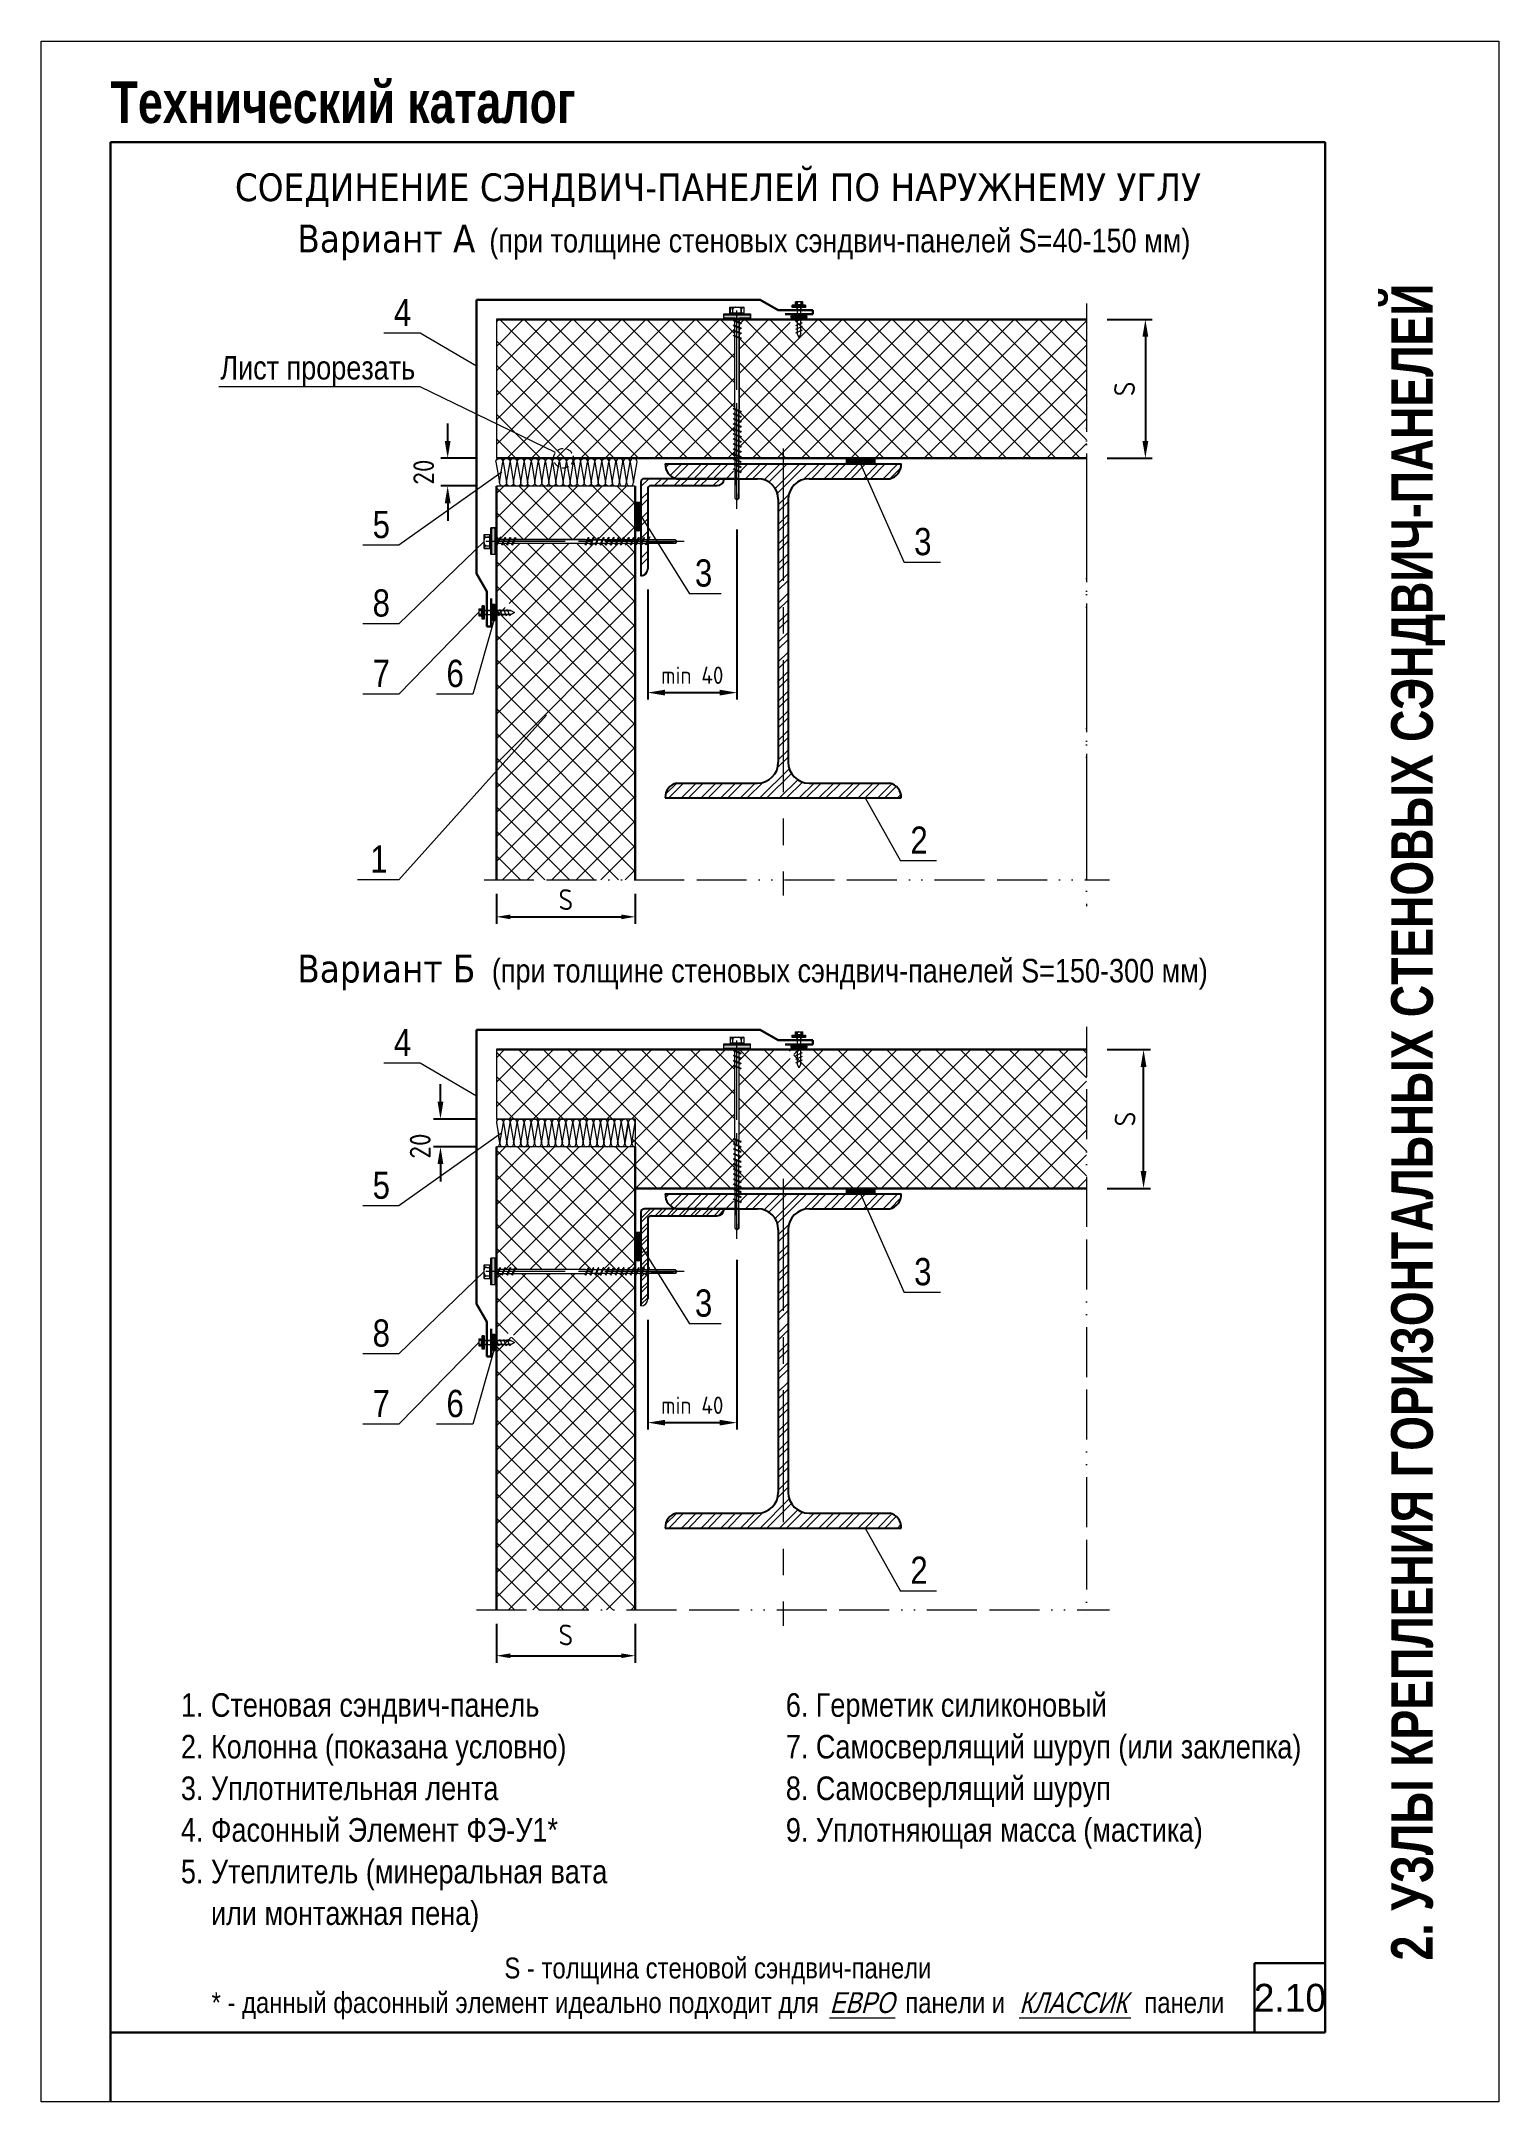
# Model space of a CAD drawing. Extents: x 5821 to 16321, y -13531 to 5774.
# Drawn here: x 15271 to 16321, y 4289 to 5774 of the extents above; entities that cross this region are included whole.
import ezdxf
from ezdxf.enums import TextEntityAlignment as Align

# ---------------------------------------------------------------- set-up
doc = ezdxf.new("R2010")
doc.units = 0
doc.header["$LTSCALE"] = 3
for name, pattern in [('ACAD_ISO13W100', [36, 12, -3, 12, -3, 0, -3, 0, -3]), ('CENTER', [50.8, 31.75, -6.35, 6.35, -6.35]), ('CENTER2', [28.575, 19.05, -3.175, 3.175, -3.175]), ('HIDDEN2', [4.7625, 3.175, -1.5875])]:
    doc.linetypes.add(name, pattern=pattern)
doc.layers.get('0').update_dxf_attribs({"linetype": 'CONTINUOUS', "lineweight": 30})
doc.layers.get('DEFPOINTS').update_dxf_attribs({"linetype": 'CONTINUOUS'})
for name, color, linetype, lineweight in [('Logo', 1, 'CONTINUOUS', 9), ('new_fill', 8, 'CONTINUOUS', 13), ('RAZMER', 7, 'CONTINUOUS', 9), ('Нащельники', 1, 'CONTINUOUS', 30), ('Саморезы', 7, 'CONTINUOUS', 13)]:
    doc.layers.add(name, color=color, linetype=linetype, lineweight=lineweight)
doc.layers.add('Прогон', color=7, linetype='CONTINUOUS')
doc.styles.add('LOGO', font='HATTEN.TTF')
doc.styles.add('ROMANS', font='romans.shx', dxfattribs={"width": 0.85})
doc.styles.get("Standard").update_dxf_attribs({"font": 'TAHOMA.TTF'})
doc.styles.add('style1', font='ARIALN.TTF')
doc.styles.add('style2', font='impact.TTF')
doc.styles.add('курсив', font='ARIAL.TTF', dxfattribs={"width": 0.8, "oblique": 15})
doc.dimstyles.new('2.5', dxfattribs={"dimscale": 5, "dimtxt": 3, "dimasz": 2, "dimexe": 1, "dimexo": 2, "dimgap": 0, "dimtad": 0, "dimdec": 0, "dimlfac": 0.5, "dimzin": 9, "dimdsep": 46, "dimtxsty": 'ROMANS', "dimcen": -3, "dimdle": 1, "dimclrd": 256, "dimclre": 256, "dimclrt": 256, "dimadec": 0, "dimazin": 0, "dimtfac": 1, "dimtdec": 0, "dimtofl": 0, "dimtmove": 2, "dimatfit": 3, "dimfxl": 0, "dimtvp": 1, "dimtolj": 1, "dimtzin": 9, "dimarcsym": 0})
doc.dimstyles.new('5', dxfattribs={"dimscale": 5, "dimtxt": 3, "dimasz": 2.5, "dimexe": 1, "dimexo": 3, "dimgap": 0, "dimtad": 0, "dimdec": 0, "dimzin": 9, "dimdsep": 46, "dimtxsty": 'ROMANS', "dimblk2": 'OBLIQUE', "dimcen": -3, "dimdle": 1.5, "dimclrd": 256, "dimclre": 256, "dimclrt": 256, "dimadec": 0, "dimazin": 0, "dimtfac": 1, "dimtdec": 0, "dimtofl": 0, "dimtmove": 2, "dimatfit": 3, "dimfxl": 0, "dimtvp": 1, "dimtolj": 1, "dimtzin": 9, "dimarcsym": 0})
pattern_1 = [(45, (38095.86, 3620.851), (-8.838835, 8.838835), []), (135, (38095.86, 3620.851), (-8.838835, -8.838835), [])]

msp = doc.modelspace()

# ---------------------------------------------------------------- texts
for s, p in [('СОЕДИНЕНИЕ СЭНДВИЧ-ПАНЕЛЕЙ ПО НАРУЖНЕМУ УГЛУ', (15758.59, 5659.2)), ('Вариант А ', (15523.48, 5622.25)), ('Вариант Б ', (15523.48, 5096.1))]:
    msp.add_text(s, height=20).set_placement(p, align=Align.CENTER)
at = {"style": 'style1'}
for s, height, p in [('(при толщине стеновых сэндвич-панелей S=40-150 мм)', 17, (15846.42, 5622.25)), ('(при толщине стеновых сэндвич-панелей S=150-300 мм)', 17, (15853.61, 5096.1)), ('S - толщина стеновой сэндвич-панели', 15, (15758.59, 4378.35)), ('* - данный фасонный элемент идеально подходит для             панели и                     панели', 15, (15758.59, 4353.44))]:
    msp.add_text(s, height=height, dxfattribs=at).set_placement(p, align=Align.CENTER)
for s, height, p in [('4', 19.61, (15525.13, 5569.16)), ('Лист прорезать', 17, (15400.1, 5530.64)), ('5', 19.61, (15509.82, 5416.36)), ('3', 19.61, (15899.94, 5404.05)), ('3', 19.61, (15742.01, 5381.41)), ('8', 19.61, (15509.82, 5359.8)), ('7', 19.61, (15509.82, 5309.03)), ('6', 19.61, (15563.01, 5309.03)), ('2', 19.61, (15897.22, 5188.88)), ('1', 19.61, (15508.16, 5175.21)), ('4', 19.61, (15525.13, 5043.01)), ('5', 19.61, (15509.82, 4940.21)), ('3', 19.61, (15899.94, 4877.9)), ('3', 19.61, (15742.01, 4855.26)), ('8', 19.61, (15509.82, 4833.65)), ('7', 19.61, (15509.82, 4782.88)), ('6', 19.61, (15563.01, 4782.88)), ('2', 19.61, (15897.22, 4662.73)), ('1. Стеновая сэндвич-панель', 17, (15371.71, 4566.88)), ('6. Герметик силиконовый', 17, (15807.5, 4566.88)), ('2. Колонна (показана условно)', 17, (15371.71, 4536.88)), ('7. Самосверлящий шуруп (или заклепка)', 17, (15807.5, 4536.88)), ('3. Уплотнительная лента', 17, (15371.71, 4506.88)), ('8. Самосверлящий шуруп', 17, (15807.5, 4506.88)), ('4. Фасонный Элемент ФЭ-У1*', 17, (15371.71, 4476.88)), ('9. Уплотняющая масса (мастика)', 17, (15807.5, 4476.88)), ('5. Утеплитель (минеральная вата', 17, (15371.71, 4446.88)), ('    или монтажная пена)', 17, (15371.71, 4416.88))]:
    msp.add_text(s, height=height, dxfattribs=at).set_placement(p)
at = {"color": 1, "style": 'курсив', "oblique": 15, "width": 0.8}
for s, p in [('ЕВРО', (15862.41, 4353.44)), ('КЛАССИК', (16014.7, 4353.44))]:
    msp.add_text(s, height=15, dxfattribs=at).set_placement(p, align=Align.CENTER)
at = {"layer": 'new_fill', "style": 'style2'}
msp.add_text('Технический каталог', height=30, dxfattribs=at).set_placement((15321.1, 5715.5))
msp.add_text('2. УЗЛЫ КРЕПЛЕНИЯ ГОРИЗОНТАЛЬНЫХ СТЕНОВЫХ СЭНДВИЧ-ПАНЕЛЕЙ', height=30, rotation=90, dxfattribs=at).set_placement((16258.59, 4995.52), align=Align.MIDDLE_CENTER)
at = {"layer": 'new_fill', "style": 'LOGO'}
msp.add_text('2.10', height=20, dxfattribs=at).set_placement((16170.64, 4364.44), align=Align.MIDDLE_CENTER)

# ---------------------------------------------------------------- blocks, each defined once
blk = doc.blocks.new('*D272')
at = {"layer": 'DEFPOINTS', "color": 0, "transparency": 16777216}
for p in [(16024.1, 5047.7), (16065.2, 5047.7), (16024.1, 4947.7)]:
    blk.add_point(p, dxfattribs=at)
at = {"layer": 'RAZMER', "lineweight": -2, "transparency": 16777216}
for p, q in [((16039.1, 5047.7), (16070.2, 5047.7)), ((16065.2, 4960.2), (16065.2, 5035.2)), ((16039.1, 4947.7), (16070.2, 4947.7))]:
    blk.add_line(p, q, dxfattribs=at)
at = {"layer": 'RAZMER', "transparency": 16777216}
for points in [[(16063.1, 5035.2), (16067.3, 5035.2), (16065.2, 5047.7)], [(16063.1, 4960.2), (16067.3, 4960.2), (16065.2, 4947.7)]]:
    blk.add_solid(points, dxfattribs=at)
at = {"layer": 'RAZMER', "transparency": 16777216, "insert": (16051.9, 4997.7), "char_height": 15, "attachment_point": 5, "rotation": 90, "style": 'ROMANS'}
blk.add_mtext('\\A1;S{\\fArial|b0|i0|c0|p32; }', dxfattribs=at)
blk = doc.blocks.new('_OBLIQUE')
at = {"color": 0, "linetype": 'ByBlock'}
blk.add_line((-0.5, -0.5), (0.5, 0.5), dxfattribs=at)
blk = doc.blocks.new('4volna')
at = {"layer": 'new_fill'}
for p, q in [((-100, 17.5), (-97.5, 2.5)), ((-97.5, 2.5), (-95, 17.5)), ((-95, 17.5), (-92.5, 2.5)), ((-92.5, 2.5), (-90, 17.5)), ((-90, 17.5), (-87.5, 2.5)), ((-87.5, 2.5), (-85, 17.5)), ((-85, 17.5), (-82.5, 2.5)), ((-82.5, 2.5), (-80, 17.5)), ((-80, 17.5), (-77.5, 2.5)), ((-77.5, 2.5), (-75, 17.5)), ((-75, 17.5), (-72.5, 2.5)), ((-72.5, 2.5), (-70, 17.5)), ((-70, 17.5), (-67.5, 2.5)), ((-67.5, 2.5), (-65, 17.5)), ((-65, 17.5), (-62.5, 2.5)), ((-62.5, 2.5), (-60, 17.5)), ((-60, 17.5), (-57.5, 2.5)), ((-57.5, 2.5), (-55, 17.5)), ((-55, 17.5), (-52.5, 2.5)), ((-52.5, 2.5), (-50, 17.5)), ((-50, 17.5), (-47.5, 2.5)), ((-47.5, 2.5), (-45, 17.5)), ((-45, 17.5), (-42.5, 2.5)), ((-42.5, 2.5), (-40, 17.5)), ((-40, 17.5), (-37.5, 2.5)), ((-37.5, 2.5), (-35, 17.5)), ((-35, 17.5), (-32.5, 2.5)), ((-32.5, 2.5), (-30, 17.5)), ((-30, 17.5), (-27.5, 2.5)), ((-27.5, 2.5), (-25, 17.5)), ((-25, 17.5), (-22.5, 2.5)), ((-22.5, 2.5), (-20, 17.5)), ((-20, 17.5), (-17.5, 2.5)), ((-17.5, 2.5), (-15, 17.5)), ((-15, 17.5), (-12.5, 2.5)), ((-12.5, 2.5), (-10, 17.5)), ((-10, 17.5), (-7.5, 2.5)), ((-7.5, 2.5), (-5, 17.5)), ((-5, 17.5), (-2.5, 2.5)), ((-2.5, 2.5), (0, 17.5))]:
    blk.add_line(p, q, dxfattribs=at)
for centre, start, end in [((-97.5, 17.5), 0, 180), ((-92.5, 17.5), 0, 180), ((-87.5, 17.5), 0, 180), ((-82.5, 17.5), 0, 180), ((-77.5, 17.5), 0, 180), ((-72.5, 17.5), 0, 180), ((-67.5, 17.5), 0, 180), ((-62.5, 17.5), 0, 180), ((-57.5, 17.5), 0, 180), ((-52.5, 17.5), 0, 180), ((-47.5, 17.5), 0, 180), ((-42.5, 17.5), 0, 180), ((-37.5, 17.5), 0, 180), ((-32.5, 17.5), 0, 180), ((-27.5, 17.5), 0, 180), ((-22.5, 17.5), 0, 180), ((-17.5, 17.5), 0, 180), ((-12.5, 17.5), 0, 180), ((-7.5, 17.5), 0, 180), ((-2.5, 17.5), 0, 180), ((-100, 2.5), 270, 0), ((-95, 2.5), 180, 270), ((-95, 2.5), 270, 0), ((-90, 2.5), 180, 270), ((-90, 2.5), 270, 0), ((-85, 2.5), 180, 270), ((-85, 2.5), 270, 0), ((-80, 2.5), 180, 270), ((-80, 2.5), 270, 0), ((-75, 2.5), 180, 270), ((-75, 2.5), 270, 0), ((-70, 2.5), 180, 270), ((-70, 2.5), 270, 0), ((-65, 2.5), 180, 270), ((-65, 2.5), 270, 0), ((-60, 2.5), 180, 270), ((-60, 2.5), 270, 0), ((-55, 2.5), 180, 270), ((-55, 2.5), 270, 0), ((-50, 2.5), 180, 270), ((-50, 2.5), 270, 0), ((-45, 2.5), 180, 270), ((-45, 2.5), 270, 0), ((-40, 2.5), 180, 270), ((-40, 2.5), 270, 0), ((-35, 2.5), 180, 270), ((-35, 2.5), 270, 0), ((-30, 2.5), 180, 270), ((-30, 2.5), 270, 0), ((-25, 2.5), 180, 270), ((-25, 2.5), 270, 0), ((-20, 2.5), 180, 270), ((-20, 2.5), 270, 0), ((-15, 2.5), 180, 270), ((-15, 2.5), 270, 0), ((-10, 2.5), 180, 270), ((-10, 2.5), 270, 0), ((-5, 2.5), 180, 270), ((-5, 2.5), 270, 0), ((0, 2.5), 180, 270)]:
    blk.add_arc(centre, 2.5, start, end, dxfattribs=at)
blk = doc.blocks.new('саморез1')
at = {"layer": 'new_fill'}
blk.add_hatch(color=254, dxfattribs=at).paths.add_polyline_path([(-1.2, -4.8), (0, -4.8), (0, 4.8), (-1.2, 4.8)])
at = {"layer": 'Саморезы', "ltscale": 150}
for p, q in [((-3.9, 2.6), (-1.5, 2.6)), ((-3.9, 2.6), (-3.9, -2.4)), ((-2.9, 1.7), (-1.5, 1.7)), ((-1.9, 2.6), (-1.9, -2.4)), ((0, 4.8), (-1.5, 4.8)), ((-1.5, 4.8), (-1.5, -4.8)), ((-1.2, 4.8), (-1.2, -4.8)), ((0, 4.8), (0, -4.8)), ((19.2, 1.4), (0, 1.4)), ((8.4, 2.4), (10.5, -2.4)), ((11.1, 2.4), (13.2, -2.4)), ((13.8, 2.4), (15.9, -2.4)), ((16.4, 2.4), (18.5, -2.4)), ((19.2, 1.4), (21.8, 0)), ((19.2, -1.4), (21.8, 0)), ((-3.9, -2.4), (-1.5, -2.4)), ((-2.9, -1.4), (-1.5, -1.4)), ((0, -4.8), (-1.5, -4.8)), ((0, -1.4), (19.2, -1.4))]:
    blk.add_line(p, q, dxfattribs=at)
for centre, start, end in [((-2.9, 2.7), 182.373, 269.9653), ((-2.9, 0.7), 90.0347, 177.627), ((-2.9, -0.4), 182.373, 269.9653), ((-2.9, -2.4), 90.0347, 177.627)]:
    blk.add_arc(centre, 1, start, end, dxfattribs=at)
blk = doc.blocks.new('*D273')
at = {"layer": 'DEFPOINTS', "color": 0, "transparency": 16777216}
for p in [(15772.3, 5437.5), (15708, 5394.2), (15772.3, 5305)]:
    blk.add_point(p, dxfattribs=at)
at = {"layer": 'RAZMER', "lineweight": -2, "transparency": 16777216}
for p, q in [((15772.3, 5422.5), (15772.3, 5300)), ((15708, 5379.2), (15708, 5300)), ((15720.5, 5305), (15759.8, 5305))]:
    blk.add_line(p, q, dxfattribs=at)
at = {"layer": 'RAZMER', "transparency": 16777216}
for points in [[(15720.5, 5307.1), (15720.5, 5302.9), (15708, 5305)], [(15759.8, 5307.1), (15759.8, 5302.9), (15772.3, 5305)]]:
    blk.add_solid(points, dxfattribs=at)
at = {"layer": 'RAZMER', "transparency": 16777216, "insert": (15740.1, 5317.5), "char_height": 12.5, "attachment_point": 5, "style": 'ROMANS'}
blk.add_mtext('\\A1;min 40', dxfattribs=at)
blk = doc.blocks.new('саморез4')
at = {"layer": 'new_fill'}
blk.add_hatch(color=254, dxfattribs=at).paths.add_polyline_path([(-2.4, -9.4), (0, -9.4), (0, 9.8), (-2.4, 9.8)])
at = {"layer": 'Саморезы', "ltscale": 150}
for p, q in [((-7.9, 5), (-3.1, 5)), ((-7.9, -5), (-7.9, 5)), ((-5.9, 3.1), (-3.1, 3.1)), ((-3.8, -5), (-3.8, 5)), ((0, 9.8), (-3.1, 9.8)), ((-3.1, -9.4), (-3.1, 9.8)), ((-2.4, -9.4), (-2.4, 9.8)), ((0, -9.4), (0, 9.8)), ((64.9, 1.5), (0, 1.5)), ((1.3, -2.2), (3.4, 2.7)), ((1.9, -2.2), (4, 2.7)), ((3.7, 2.9), (3.4, 2.7)), ((3.7, 2.9), (4, 2.7)), ((4.9, -2.2), (7, 2.7)), ((5.5, -2.2), (7.6, 2.7)), ((7.3, 2.9), (7, 2.7)), ((7.3, 2.9), (7.6, 2.7)), ((8.6, -2.2), (10.7, 2.7)), ((9.2, -2.2), (11.3, 2.7)), ((11, 2.9), (10.7, 2.7)), ((11, 2.9), (11.3, 2.7)), ((12.2, -2.2), (14.3, 2.7)), ((12.8, -2.2), (14.9, 2.7)), ((14.6, 2.9), (14.3, 2.7)), ((14.6, 2.9), (14.9, 2.7)), ((64.9, -2.2), (67, 2.7)), ((65.6, -2.2), (67.7, 2.7)), ((67.3, 2.9), (67, 2.7)), ((130, 1.3), (67.1, 1.3)), ((67.3, 2.9), (67.7, 2.7)), ((68.6, -2.2), (70.7, 2.7)), ((69.2, -2.2), (71.3, 2.7)), ((71, 2.9), (70.7, 2.7)), ((71, 2.9), (71.3, 2.7)), ((72.2, -2.2), (74.3, 2.7)), ((72.8, -2.2), (74.9, 2.7)), ((74.6, 2.9), (74.3, 2.7)), ((74.6, 2.9), (74.9, 2.7)), ((75.8, -2.2), (77.9, 2.7)), ((76.4, -2.2), (78.5, 2.7)), ((78.2, 2.9), (77.9, 2.7)), ((78.2, 2.9), (78.5, 2.7)), ((79.5, -2.2), (81.5, 2.7)), ((80.1, -2.2), (82.2, 2.7)), ((81.9, 2.9), (81.5, 2.7)), ((81.9, 2.9), (82.2, 2.7)), ((83.1, -2.2), (85.2, 2.7)), ((83.7, -2.2), (85.8, 2.7)), ((85.5, 2.9), (85.2, 2.7)), ((85.5, 2.9), (85.8, 2.7)), ((86.7, -2.2), (88.8, 2.7)), ((87.3, -2.2), (89.4, 2.7)), ((89.1, 2.9), (88.8, 2.7)), ((89.1, 2.9), (89.4, 2.7)), ((90.3, -2.2), (92.4, 2.7)), ((90.9, -2.2), (93, 2.7)), ((92.7, 2.9), (92.4, 2.7)), ((92.7, 2.9), (93, 2.7)), ((94, -2.2), (96.1, 2.7)), ((94.6, -2.2), (96.7, 2.7)), ((96.4, 2.9), (96.1, 2.7)), ((96.4, 2.9), (96.7, 2.7)), ((97.6, -2.2), (99.7, 2.7)), ((98.2, -2.2), (100.3, 2.7)), ((100, 2.9), (99.7, 2.7)), ((100, 2.9), (100.3, 2.7)), ((101.2, -2.2), (103.3, 2.7)), ((101.8, -2.2), (103.9, 2.7)), ((103.6, 2.9), (103.3, 2.7)), ((103.6, 2.9), (103.9, 2.7)), ((104.8, -2.2), (106.9, 2.7)), ((105.5, -2.2), (107.6, 2.7)), ((107.2, 2.9), (106.9, 2.7)), ((107.2, 2.9), (107.6, 2.7)), ((108.5, -2.2), (110.6, 2.7)), ((109.1, -2.2), (111.2, 2.7)), ((110.9, 2.9), (110.6, 2.7)), ((110.9, 2.9), (111.2, 2.7)), ((130, 1.3), (131.2, 0)), ((-7.9, -5), (-3.1, -5)), ((-5.9, -3.1), (-3.1, -3.1)), ((0, -9.4), (-3.1, -9.4)), ((64.9, -1.5), (0, -1.5)), ((64.9, -1.5), (0, -1.5)), ((1.6, -2.4), (1.3, -2.2)), ((1.6, -2.4), (1.9, -2.2)), ((5.2, -2.4), (4.9, -2.2)), ((5.2, -2.4), (5.5, -2.2)), ((8.9, -2.4), (8.6, -2.2)), ((8.9, -2.4), (9.2, -2.2)), ((12.5, -2.4), (12.2, -2.2)), ((12.5, -2.4), (12.8, -2.2)), ((65.3, -2.4), (64.9, -2.2)), ((65.3, -2.4), (65.6, -2.2)), ((130, -1.3), (67.1, -1.3)), ((68.9, -2.4), (68.6, -2.2)), ((68.9, -2.4), (69.2, -2.2)), ((72.5, -2.4), (72.2, -2.2)), ((72.5, -2.4), (72.8, -2.2)), ((76.1, -2.4), (75.8, -2.2)), ((76.1, -2.4), (76.4, -2.2)), ((79.8, -2.4), (79.5, -2.2)), ((79.8, -2.4), (80.1, -2.2)), ((83.4, -2.4), (83.1, -2.2)), ((83.4, -2.4), (83.7, -2.2)), ((87, -2.4), (86.7, -2.2)), ((87, -2.4), (87.3, -2.2)), ((90.6, -2.4), (90.3, -2.2)), ((90.6, -2.4), (90.9, -2.2)), ((94.3, -2.4), (94, -2.2)), ((94.3, -2.4), (94.6, -2.2)), ((97.9, -2.4), (97.6, -2.2)), ((97.9, -2.4), (98.2, -2.2)), ((101.5, -2.4), (101.2, -2.2)), ((101.5, -2.4), (101.8, -2.2)), ((105.1, -2.4), (104.8, -2.2)), ((105.1, -2.4), (105.5, -2.2)), ((108.8, -2.4), (108.5, -2.2)), ((108.8, -2.4), (109.1, -2.2)), ((130, -1.3), (131.2, 0))]:
    blk.add_line(p, q, dxfattribs=at)
at = {"layer": 'Саморезы'}
for p, q in [((67.1, 1.3), (64.9, 1.5)), ((67.1, -1.3), (64.9, -1.5))]:
    blk.add_line(p, q, dxfattribs=at)
at = {"layer": 'Саморезы', "ltscale": 150}
for centre, radius, start, end in [((-5.9, 5.1), 2, 182.373, 269.9653), ((-5.9, 1.1), 2, 90.0347, 177.627), ((80.3, 1057.7), 1058.9, 271.592, 272.7554), ((-5.9, -1.1), 2, 182.373, 269.9653), ((-5.9, -5.1), 2, 90.0347, 177.627)]:
    blk.add_arc(centre, radius, start, end, dxfattribs=at)
blk = doc.blocks.new('*D266')
at = {"layer": 'DEFPOINTS', "color": 0, "transparency": 16777216}
for p in [(15599, 5473.9), (15563.9, 5453.9), (15599, 5453.9)]:
    blk.add_point(p, dxfattribs=at)
at = {"layer": 'RAZMER', "lineweight": -2, "transparency": 16777216}
for p, q in [((15563.9, 5486.4), (15563.9, 5498.9)), ((15584, 5473.9), (15558.9, 5473.9)), ((15584, 5453.9), (15558.9, 5453.9)), ((15563.9, 5441.4), (15563.9, 5428.9))]:
    blk.add_line(p, q, dxfattribs=at)
at = {"layer": 'RAZMER', "transparency": 16777216}
for points in [[(15561.8, 5486.4), (15566, 5486.4), (15563.9, 5473.9)], [(15561.8, 5441.4), (15566, 5441.4), (15563.9, 5453.9)]]:
    blk.add_solid(points, dxfattribs=at)
at = {"layer": 'RAZMER', "transparency": 16777216, "insert": (15546.6, 5463.9), "char_height": 15, "attachment_point": 5, "rotation": 90, "style": 'ROMANS'}
blk.add_mtext('\\A1;20', dxfattribs=at)
blk = doc.blocks.new('*D267')
at = {"layer": 'DEFPOINTS', "color": 0, "transparency": 16777216}
for p in [(16024.1, 5573.9), (16024.1, 5473.9), (16066.5, 5473.9)]:
    blk.add_point(p, dxfattribs=at)
at = {"layer": 'RAZMER', "lineweight": -2, "transparency": 16777216}
for p, q in [((16039.1, 5573.9), (16071.5, 5573.9)), ((16066.5, 5561.4), (16066.5, 5486.4)), ((16039.1, 5473.9), (16071.5, 5473.9))]:
    blk.add_line(p, q, dxfattribs=at)
at = {"layer": 'RAZMER', "transparency": 16777216}
for points in [[(16064.4, 5561.4), (16068.6, 5561.4), (16066.5, 5573.9)], [(16064.4, 5486.4), (16068.6, 5486.4), (16066.5, 5473.9)]]:
    blk.add_solid(points, dxfattribs=at)
at = {"layer": 'RAZMER', "transparency": 16777216, "insert": (16051.5, 5523.9), "char_height": 15, "attachment_point": 5, "rotation": 90, "style": 'ROMANS'}
blk.add_mtext('\\A1;S', dxfattribs=at)
blk = doc.blocks.new('*D268')
at = {"layer": 'DEFPOINTS', "color": 0, "transparency": 16777216}
for p in [(15599, 4643.9), (15699, 4643.9), (15699, 4610.9)]:
    blk.add_point(p, dxfattribs=at)
at = {"layer": 'RAZMER', "lineweight": -2, "transparency": 16777216}
for p, q in [((15599, 4633.9), (15599, 4605.9)), ((15699, 4633.9), (15699, 4605.9)), ((15609, 4610.9), (15689, 4610.9))]:
    blk.add_line(p, q, dxfattribs=at)
at = {"layer": 'RAZMER', "transparency": 16777216}
for points in [[(15609, 4612.6), (15609, 4609.2), (15599, 4610.9)], [(15689, 4612.6), (15689, 4609.2), (15699, 4610.9)]]:
    blk.add_solid(points, dxfattribs=at)
at = {"layer": 'RAZMER', "transparency": 16777216, "insert": (15649, 4625.9), "char_height": 15, "attachment_point": 5, "style": 'ROMANS'}
blk.add_mtext('\\A1;S', dxfattribs=at)
blk = doc.blocks.new('*D269')
at = {"layer": 'DEFPOINTS', "color": 0, "transparency": 16777216}
for p in [(15599, 5170.1), (15699, 5170.1), (15699, 5143.4)]:
    blk.add_point(p, dxfattribs=at)
at = {"layer": 'RAZMER', "lineweight": -2, "transparency": 16777216}
for p, q in [((15599, 5160.1), (15599, 5138.4)), ((15699, 5160.1), (15699, 5138.4)), ((15609, 5143.4), (15689, 5143.4))]:
    blk.add_line(p, q, dxfattribs=at)
at = {"layer": 'RAZMER', "transparency": 16777216}
for points in [[(15609, 5145.1), (15609, 5141.7), (15599, 5143.4)], [(15689, 5145.1), (15689, 5141.7), (15699, 5143.4)]]:
    blk.add_solid(points, dxfattribs=at)
at = {"layer": 'RAZMER', "transparency": 16777216, "insert": (15649, 5155.8), "char_height": 15, "attachment_point": 5, "style": 'ROMANS'}
blk.add_mtext('\\A1;S', dxfattribs=at)
blk = doc.blocks.new('*D270')
at = {"layer": 'DEFPOINTS', "color": 0, "transparency": 16777216}
for p in [(15772.3, 4911.3), (15708, 4868), (15772.3, 4778.9)]:
    blk.add_point(p, dxfattribs=at)
at = {"layer": 'RAZMER', "lineweight": -2, "transparency": 16777216}
for p, q in [((15772.3, 4896.3), (15772.3, 4773.9)), ((15708, 4853), (15708, 4773.9)), ((15720.5, 4778.9), (15759.8, 4778.9))]:
    blk.add_line(p, q, dxfattribs=at)
at = {"layer": 'RAZMER', "transparency": 16777216}
for points in [[(15720.5, 4780.9), (15720.5, 4776.8), (15708, 4778.9)], [(15759.8, 4780.9), (15759.8, 4776.8), (15772.3, 4778.9)]]:
    blk.add_solid(points, dxfattribs=at)
at = {"layer": 'RAZMER', "transparency": 16777216, "insert": (15740.1, 4791.4), "char_height": 12.5, "attachment_point": 5, "style": 'ROMANS'}
blk.add_mtext('\\A1;min 40', dxfattribs=at)
blk = doc.blocks.new('*D271')
at = {"layer": 'DEFPOINTS', "color": 0, "transparency": 16777216}
for p in [(15599, 4997.7), (15558.7, 4977.7), (15599, 4977.7)]:
    blk.add_point(p, dxfattribs=at)
at = {"layer": 'RAZMER', "lineweight": -2, "transparency": 16777216}
for p, q in [((15558.7, 5010.2), (15558.7, 5022.7)), ((15584, 4997.7), (15553.7, 4997.7)), ((15584, 4977.7), (15553.7, 4977.7)), ((15558.7, 4965.2), (15558.7, 4952.7))]:
    blk.add_line(p, q, dxfattribs=at)
at = {"layer": 'RAZMER', "transparency": 16777216}
for points in [[(15556.6, 5010.2), (15560.8, 5010.2), (15558.7, 4997.7)], [(15556.6, 4965.2), (15560.8, 4965.2), (15558.7, 4977.7)]]:
    blk.add_solid(points, dxfattribs=at)
at = {"layer": 'RAZMER', "transparency": 16777216, "insert": (15544.1, 4978.2), "char_height": 15, "attachment_point": 5, "rotation": 90, "style": 'ROMANS'}
blk.add_mtext('\\A1;20', dxfattribs=at)
blk = doc.blocks.new('1volna')
at = {"layer": 'new_fill'}
for p, q in [((2.7, -16.2), (-2.7, 16.2)), ((8.1, 16.2), (2.7, -16.2)), ((13.7, -16.2), (8.3, 16.2)), ((19.1, 16.2), (13.7, -16.2)), ((24.7, -16.2), (19.3, 16.2)), ((30, 16.2), (24.7, -16.2)), ((35.9, -16.2), (30.5, 16.2)), ((41.3, 16.2), (35.9, -16.2))]:
    blk.add_line(p, q, dxfattribs=at)
for centre, start, end in [((2.7, 16.2), 0, 180), ((13.7, 16.2), 0, 180), ((24.7, 16.2), 0, 180), ((35.9, 16.2), 0, 180), ((-2.9, -16.2), 180, 270), ((-2.7, -16.2), 270, 0), ((8.1, -16.2), 180, 270), ((8.3, -16.2), 270, 0), ((19.1, -16.2), 180, 270), ((19.3, -16.2), 270, 0), ((30, -16.2), 180, 270), ((30.5, -16.2), 270, 0)]:
    blk.add_arc(centre, 5.4, start, end, dxfattribs=at)

# ---------------------------------------------------------------- dimensions: what is measured, and where the dimension line sits
at = {"layer": 'RAZMER'}
dim = msp.add_linear_dim(base=(16066.49, 5473.86), p1=(16024.06, 5573.86), p2=(16024.06, 5473.86), angle=90, text='S', dimstyle='5', dxfattribs=at)
dim.commit()
dim.dimension.update_dxf_attribs({"geometry": '*D267', "text_midpoint": (16051.49, 5523.86)})
for base, p1, p2, picture, middle in [((15563.9, 5453.86), (15598.99, 5473.85), (15598.99, 5453.86), '*D266', (15546.61, 5463.86)), ((15558.72, 4977.71), (15598.99, 4997.71), (15598.99, 4977.71), '*D271', (15544.12, 4978.18))]:
    dim = msp.add_linear_dim(base=base, p1=p1, p2=p2, angle=90, dimstyle='5', dxfattribs=at)
    dim.commit()
    dim.dimension.update_dxf_attribs({"geometry": picture, "text_midpoint": middle, "dimtype": 160})
for base, p1, p2, picture, middle in [((15772.28, 5305.01), (15707.99, 5394.16), (15772.28, 5437.49), '*D273', (15740.13, 5317.51)), ((15772.28, 4778.86), (15707.99, 4868), (15772.28, 4911.34), '*D270', (15740.13, 4791.36))]:
    dim = msp.add_linear_dim(base=base, p1=p1, p2=p2, text='min 40', dimstyle='5', override={"dimtxt": 2.5}, dxfattribs=at)
    dim.commit()
    dim.dimension.update_dxf_attribs({"geometry": picture, "text_midpoint": middle})
dim = msp.add_linear_dim(base=(15698.99, 5143.41), p1=(15598.99, 5170.09), p2=(15698.99, 5170.09), text='S', dimstyle='2.5', dxfattribs=at)
dim.commit()
dim.dimension.update_dxf_attribs({"geometry": '*D269', "text_midpoint": (15648.99, 5155.75), "dimtype": 160})
dim = msp.add_linear_dim(base=(16065.19, 5047.71), p1=(16024.06, 4947.71), p2=(16024.06, 5047.71), angle=90, text='S{\\fArial|b0|i0|c0|p32; }', dimstyle='5', dxfattribs=at)
dim.commit()
dim.dimension.update_dxf_attribs({"geometry": '*D272', "text_midpoint": (16051.88, 4997.71), "dimtype": 160})
dim = msp.add_linear_dim(base=(15698.99, 4610.89), p1=(15598.99, 4643.94), p2=(15698.99, 4643.94), text='S', dimstyle='2.5', dxfattribs=at)
dim.commit()
dim.dimension.update_dxf_attribs({"geometry": '*D268', "text_midpoint": (15648.99, 4625.89)})

# ---------------------------------------------------------------- hatches: boundary and pattern name
at = {"layer": 'new_fill'}
h = msp.add_hatch(dxfattribs=at)
h.set_pattern_fill('ANSI37', color=256, scale=100, style=0)
h.set_pattern_definition(pattern_1)
h.paths.add_polyline_path([(15770.07, 5495.41), (15770.96, 5495.03), (15770.96, 5498.04), (15770.07, 5498.42), (15769.85, 5498.73), (15770.07, 5499.04), (15770.96, 5498.66), (15770.96, 5501.67), (15770.07, 5502.05), (15769.85, 5502.36), (15770.07, 5502.66), (15770.96, 5502.28), (15770.96, 5505.29), (15770.07, 5505.68), (15769.85, 5505.98), (15770.07, 5506.29), (15770.96, 5505.91), (15770.96, 5507.78), (15770.86, 5508.96), (15770.07, 5509.3), (15769.85, 5509.61), (15770.07, 5509.92), (15770.77, 5509.62), (15770.77, 5561.76), (15770.07, 5562.06), (15769.85, 5562.37), (15770.07, 5562.68), (15770.77, 5562.38), (15770.77, 5565.39), (15770.07, 5565.69), (15769.85, 5566), (15770.07, 5566.31), (15770.77, 5566), (15770.77, 5569.01), (15770.07, 5569.32), (15769.85, 5569.62), (15770.07, 5569.93), (15770.77, 5569.63), (15770.77, 5572.64), (15770.07, 5572.94), (15769.85, 5573.25), (15770.07, 5573.56), (15770.77, 5573.26), (15770.77, 5573.86), (15598.99, 5573.86), (15598.99, 5473.85), (15600.06, 5473.85, -0.0387442), (15600.44, 5473.85), (15605.06, 5473.85, -0.0385147), (15605.44, 5473.85), (15610.06, 5473.85, -0.0382837), (15610.44, 5473.85), (15615.06, 5473.85, -0.0380514), (15615.44, 5473.85), (15620.06, 5473.85, -0.0378176), (15620.44, 5473.85), (15625.06, 5473.85, -0.0375824), (15625.44, 5473.85), (15630.06, 5473.85, -0.0373458), (15630.44, 5473.85), (15635.06, 5473.85, -0.0371076), (15635.44, 5473.85), (15640.07, 5473.85, -0.0368679), (15640.43, 5473.85), (15645.07, 5473.85, -0.0366267), (15645.43, 5473.85), (15650.07, 5473.85, -0.0363838), (15650.43, 5473.85), (15655.07, 5473.85, -0.0361393), (15655.43, 5473.85), (15660.07, 5473.85, -0.0358932), (15660.43, 5473.85), (15665.07, 5473.85, -0.0356454), (15665.43, 5473.85), (15670.07, 5473.85, -0.0353958), (15670.43, 5473.85), (15675.07, 5473.85, -0.0351445), (15675.43, 5473.85), (15680.08, 5473.85, -0.0348914), (15680.42, 5473.85), (15686.98, 5473.86, -0.00001), (15686.98, 5473.86, 0.00001), (15686.98, 5473.86), (15770.96, 5473.86), (15770.96, 5476.28), (15770.07, 5476.66), (15769.85, 5476.97), (15770.07, 5477.28), (15770.96, 5476.9), (15770.96, 5479.91), (15770.07, 5480.29), (15769.85, 5480.6), (15770.07, 5480.9), (15770.96, 5480.52), (15770.96, 5483.53), (15770.07, 5483.92), (15769.85, 5484.22), (15770.07, 5484.53), (15770.96, 5484.15), (15770.96, 5487.16), (15770.07, 5487.54), (15769.85, 5487.85), (15770.07, 5488.16), (15770.96, 5487.78), (15770.96, 5490.79), (15770.07, 5491.17), (15769.85, 5491.48), (15770.07, 5491.78), (15770.96, 5491.4), (15770.96, 5494.41), (15770.07, 5494.8), (15769.85, 5495.1)])
h.paths.add_polyline_path([(16024.06, 5573.86), (15813.58, 5573.86), (15813.38, 5573.77), (15813.38, 5563.42), (15811.98, 5560.89), (15810.58, 5563.42), (15810.58, 5573.86), (15773.78, 5573.86), (15773.78, 5571.97), (15774.97, 5571.46), (15775.19, 5571.15), (15774.97, 5570.85), (15773.78, 5571.35), (15773.78, 5568.34), (15774.97, 5567.83), (15775.19, 5567.53), (15774.97, 5567.22), (15773.78, 5567.73), (15773.78, 5564.71), (15774.97, 5564.21), (15775.19, 5563.9), (15774.97, 5563.59), (15773.78, 5564.1), (15773.78, 5561.09), (15774.97, 5560.58), (15775.19, 5560.28), (15774.97, 5559.97), (15773.78, 5560.47), (15773.78, 5509.93), (15773.65, 5508.38), (15774.97, 5507.82), (15775.19, 5507.51), (15774.97, 5507.2), (15773.6, 5507.79), (15773.6, 5507.78), (15773.6, 5504.78), (15774.97, 5504.19), (15775.19, 5503.89), (15774.97, 5503.58), (15773.6, 5504.16), (15773.6, 5501.15), (15774.97, 5500.57), (15775.19, 5500.26), (15774.97, 5499.95), (15773.6, 5500.54), (15773.6, 5497.53), (15774.97, 5496.94), (15775.19, 5496.63), (15774.97, 5496.32), (15773.6, 5496.91), (15773.6, 5493.9), (15774.97, 5493.31), (15775.19, 5493.01), (15774.97, 5492.7), (15773.6, 5493.28), (15773.6, 5490.27), (15774.97, 5489.69), (15775.19, 5489.38), (15774.97, 5489.07), (15773.6, 5489.66), (15773.6, 5486.65), (15774.97, 5486.06), (15775.19, 5485.75), (15774.97, 5485.44), (15773.6, 5486.03), (15773.6, 5483.02), (15774.97, 5482.43), (15775.19, 5482.13), (15774.97, 5481.82), (15773.6, 5482.4), (15773.6, 5479.39), (15774.97, 5478.81), (15775.19, 5478.5), (15774.97, 5478.19), (15773.6, 5478.78), (15773.6, 5475.77), (15774.97, 5475.18), (15775.19, 5474.87), (15774.97, 5474.56), (15773.6, 5475.15), (15773.6, 5473.86), (16024.06, 5473.86)])
h = msp.add_hatch(dxfattribs=at)
h.set_pattern_fill('NET3', color=256, scale=10, style=0)
h.set_pattern_definition([(0, (16311.832, 110.2117), (0, 1.25), []), (60, (16311.832, 110.2117), (-1.08253175, 0.625), []), (120, (16311.832, 110.2117), (-1.08253175, -0.625), [])])
h.paths.add_polyline_path([(15814.88, 5577.64), (15813.03, 5577.64, 1), (15813.03, 5573.86), (15814.88, 5573.86)])
h.paths.add_polyline_path([(15819.08, 5577.64), (15814.88, 5577.64), (15814.88, 5573.86), (15819.08, 5573.86)])
h.paths.add_polyline_path([(15820.92, 5577.64), (15819.08, 5577.64), (15819.08, 5573.86), (15820.92, 5573.86, 1)])
h = msp.add_hatch(dxfattribs=at)
h.set_pattern_fill('STEEL', color=256, scale=80, style=0)
h.set_pattern_definition([(45, (38085.86, 3620.851), (-7.071068, 7.071068), []), (45, (38085.86, 3625.851), (-7.071068, 7.071068), [])])
h.paths.add_polyline_path([(15890.64, 5469.86), (15805.64, 5469.86), (15805.64, 5229.09), (15890.64, 5229.09, 0.3652726), (15882.39, 5239.79), (15824.19, 5239.79, -0.4142136), (15809.19, 5254.79), (15809.19, 5444.16, -0.4142136), (15824.19, 5459.16), (15882.39, 5459.16, 0.3652726)])
h.paths.add_polyline_path([(15805.64, 5469.86), (15774.68, 5469.86), (15774.68, 5459.16), (15787.09, 5459.16, -0.4142136), (15802.09, 5444.16), (15802.09, 5254.79, -0.4142136), (15787.09, 5239.79), (15728.89, 5239.79, 0.3652726), (15720.64, 5229.09), (15805.64, 5229.09)])
h.paths.add_polyline_path([(15769.88, 5469.86), (15720.64, 5469.86, 0.3652726), (15728.89, 5459.16), (15762.99, 5459.16), (15769.88, 5459.16)])
h = msp.add_hatch(dxfattribs=at)
h.set_pattern_fill('NET3', color=256, scale=10, style=0)
h.set_pattern_definition([(0, (38095.8599, 3620.8513), (0, 1.25), []), (60, (38095.8599, 3620.8513), (-1.082531755, 0.625), []), (120, (38095.8599, 3620.8513), (-1.082531755, -0.625), [])])
h.paths.add_polyline_path([(15871.69, 5473.86), (15851.11, 5473.86), (15851.11, 5469.86), (15871.69, 5469.86)])
h = msp.add_hatch(dxfattribs=at)
h.set_pattern_fill('ANSI37', color=256, scale=100, style=0)
h.set_pattern_definition(pattern_1)
h.paths.add_polyline_path([(15698.99, 5442.71), (15698.99, 5453.86), (15598.99, 5453.86), (15598.99, 5415.36), (15600.88, 5415.36), (15601.54, 5416.89), (15601.69, 5416.77), (15602.29, 5417.21), (15601.5, 5415.36), (15604.51, 5415.36), (15605.16, 5416.89), (15605.63, 5416.54), (15605.12, 5415.36), (15608.14, 5415.36), (15608.79, 5416.89), (15609.26, 5416.54), (15608.75, 5415.36), (15611.76, 5415.36), (15612.42, 5416.89), (15612.88, 5416.54), (15612.38, 5415.36), (15662.92, 5415.36), (15664.47, 5415.23), (15665.18, 5416.89), (15665.65, 5416.54), (15665.06, 5415.18), (15665.07, 5415.18), (15668.07, 5415.18), (15668.8, 5416.89), (15669.27, 5416.54), (15668.69, 5415.18), (15671.7, 5415.18), (15672.43, 5416.89), (15672.9, 5416.54), (15672.31, 5415.18), (15675.32, 5415.18), (15676.06, 5416.89), (15676.53, 5416.54), (15675.94, 5415.18), (15678.95, 5415.18), (15679.68, 5416.89), (15680.15, 5416.54), (15679.57, 5415.18), (15682.58, 5415.18), (15683.31, 5416.89), (15683.78, 5416.54), (15683.19, 5415.18), (15686.2, 5415.18), (15686.94, 5416.89), (15687.41, 5416.54), (15686.82, 5415.18), (15689.83, 5415.18), (15690.56, 5416.89), (15691.03, 5416.54), (15690.45, 5415.18), (15693.46, 5415.18), (15694.19, 5416.89), (15694.66, 5416.54), (15694.07, 5415.18), (15697.08, 5415.18), (15697.82, 5416.89), (15698.99, 5416.03), (15698.99, 5421.68), (15698.99, 5421.68), (15698.99, 5442.71)])
h.paths.add_polyline_path([(15698.99, 5412.54), (15696.57, 5412.54), (15696.04, 5411.31), (15695.57, 5411.65), (15695.95, 5412.54), (15692.94, 5412.54), (15692.41, 5411.31), (15691.95, 5411.65), (15692.33, 5412.54), (15689.32, 5412.54), (15688.79, 5411.31), (15688.32, 5411.65), (15688.7, 5412.54), (15685.69, 5412.54), (15685.16, 5411.31), (15684.69, 5411.65), (15685.07, 5412.54), (15682.06, 5412.54), (15681.53, 5411.31), (15681.07, 5411.65), (15681.45, 5412.54), (15678.44, 5412.54), (15677.91, 5411.31), (15677.44, 5411.65), (15677.82, 5412.54), (15674.81, 5412.54), (15674.28, 5411.31), (15673.81, 5411.65), (15674.19, 5412.54), (15671.18, 5412.54), (15670.65, 5411.31), (15670.19, 5411.65), (15670.57, 5412.54), (15667.56, 5412.54), (15667.03, 5411.31), (15666.56, 5411.65), (15666.94, 5412.54), (15665.07, 5412.54), (15663.89, 5412.44), (15663.4, 5411.31), (15662.93, 5411.65), (15663.23, 5412.35), (15611.09, 5412.35), (15610.64, 5411.31), (15610.17, 5411.65), (15610.47, 5412.35), (15607.46, 5412.35), (15607.01, 5411.31), (15606.54, 5411.65), (15606.85, 5412.35), (15603.84, 5412.35), (15603.39, 5411.31), (15602.92, 5411.65), (15603.22, 5412.35), (15600.21, 5412.35), (15599.76, 5411.31), (15598.99, 5411.87), (15598.99, 5369.36), (15599.08, 5369.16), (15609.43, 5369.16), (15611.96, 5367.76), (15609.43, 5366.36), (15598.99, 5366.36), (15598.99, 5170.09), (15698.99, 5170.09)])
h = msp.add_hatch(dxfattribs=at)
h.set_pattern_fill('STEEL', color=256, scale=80, style=0)
h.set_pattern_definition([(45, (38095.86, 3620.851), (-7.071068, 7.071068), []), (45, (38095.86, 3625.851), (-7.071068, 7.071068), [])])
h.paths.add_polyline_path([(15762.99, 5459.16), (15705.49, 5459.16, 0.0055839), (15705.43, 5459.16), (15709.72, 5454.04, -0.0779696), (15710.49, 5454.16), (15757.99, 5454.16, 0.4142136)])
h.paths.add_polyline_path([(15707.99, 5451.66, -0.3257243), (15709.72, 5454.04), (15705.43, 5459.16, 0.4076867), (15702.99, 5456.66), (15702.99, 5432.42), (15707.99, 5424.39)])
h.paths.add_polyline_path([(15707.99, 5424.39), (15702.99, 5432.42), (15702.99, 5415.18), (15704.34, 5415.18), (15704.92, 5416.55), (15705.23, 5416.77), (15705.54, 5416.54), (15704.95, 5415.18), (15707.96, 5415.18), (15707.99, 5415.23)])
h.paths.add_polyline_path([(15707.99, 5412.54), (15707.45, 5412.54), (15707.07, 5411.65), (15706.76, 5411.42), (15706.45, 5411.65), (15706.83, 5412.54), (15703.82, 5412.54), (15703.44, 5411.65), (15703.13, 5411.42), (15702.99, 5411.53), (15702.99, 5389.16, 0.4142136), (15707.99, 5394.16)])
h = msp.add_hatch(dxfattribs=at)
h.set_pattern_fill('NET3', color=256, scale=10, angle=-90, style=0)
h.set_pattern_definition([(270, (13849.9813, -16802.491), (1.25, -2e-16), []), (330, (13849.9813, -16802.491), (0.625, 1.082531755), []), (30, (13849.9813, -16802.491), (-0.625, 1.082531755), [])])
h.paths.add_polyline_path([(15702.99, 5421.68), (15702.99, 5442.25), (15698.99, 5442.25), (15698.99, 5421.68)])
h = msp.add_hatch(dxfattribs=at)
h.set_pattern_fill('NET3', color=256, scale=10, style=0)
h.set_pattern_definition([(0, (16237.0607, 42.3292), (0, 1.25), []), (60, (16237.0607, 42.3292), (-1.08253175, 0.625), []), (120, (16237.0607, 42.3292), (-1.08253175, -0.625), [])])
h.paths.add_polyline_path([(15598.99, 5366.71, 1), (15595.21, 5366.71), (15595.21, 5364.86), (15598.99, 5364.86)])
h.paths.add_polyline_path([(15598.99, 5364.86), (15595.21, 5364.86), (15595.21, 5360.66), (15598.99, 5360.66)])
h.paths.add_polyline_path([(15598.99, 5360.66), (15595.21, 5360.66), (15595.21, 5358.81, 1), (15598.99, 5358.81)])
h = msp.add_hatch(dxfattribs=at)
h.set_pattern_fill('NET3', color=256, scale=10, style=0)
h.set_pattern_definition([(0, (16311.832, -415.9395), (0, 1.25), []), (60, (16311.832, -415.9395), (-1.08253175, 0.625), []), (120, (16311.832, -415.9395), (-1.08253175, -0.625), [])])
h.paths.add_polyline_path([(15814.88, 5051.49), (15813.03, 5051.49, 1), (15813.03, 5047.71), (15814.88, 5047.71)])
h.paths.add_polyline_path([(15819.08, 5051.49), (15814.88, 5051.49), (15814.88, 5047.71), (15819.08, 5047.71)])
h.paths.add_polyline_path([(15820.92, 5051.49), (15819.08, 5051.49), (15819.08, 5047.71), (15820.92, 5047.71, 1)])
h = msp.add_hatch(dxfattribs=at)
h.set_pattern_fill('ANSI37', color=256, scale=100, style=0)
h.set_pattern_definition(pattern_1)
h.paths.add_polyline_path([(15770.77, 5035.61), (15769.73, 5036.06), (15770.07, 5036.53), (15770.77, 5036.23), (15770.77, 5039.24), (15769.73, 5039.69), (15770.07, 5040.15), (15770.77, 5039.85), (15770.77, 5042.86), (15769.73, 5043.31), (15770.07, 5043.78), (15770.77, 5043.48), (15770.77, 5046.49), (15769.73, 5046.94), (15770.29, 5047.71), (15598.99, 5047.71), (15598.99, 4997.71), (15601.29, 4997.71, -0.0387447), (15601.68, 4997.71), (15606.3, 4997.71, -0.0386301), (15606.68, 4997.71), (15611.3, 4997.71, -0.0385152), (15611.68, 4997.71), (15616.3, 4997.71, -0.0383999), (15616.68, 4997.71), (15621.3, 4997.71, -0.0382842), (15621.68, 4997.71), (15626.3, 4997.71, -0.0381683), (15626.68, 4997.71), (15631.3, 4997.71, -0.0380519), (15631.68, 4997.71), (15636.3, 4997.71, -0.0379352), (15636.68, 4997.71), (15641.3, 4997.71, -0.0378182), (15641.68, 4997.71), (15646.3, 4997.71, -0.0377008), (15646.68, 4997.71), (15651.3, 4997.71, -0.037583), (15651.68, 4997.71), (15656.3, 4997.71, -0.0374648), (15656.68, 4997.71), (15661.3, 4997.71, -0.0373463), (15661.67, 4997.71), (15666.3, 4997.71, -0.0372274), (15666.67, 4997.71), (15671.3, 4997.71, -0.0371082), (15671.67, 4997.71), (15676.3, 4997.71, -0.0369885), (15676.67, 4997.71), (15681.3, 4997.71, -0.0368685), (15681.67, 4997.71), (15686.3, 4997.71, -0.036748), (15686.67, 4997.71), (15691.31, 4997.71, -0.0366272), (15691.67, 4997.71), (15696.31, 4997.71, -0.4360728), (15698.99, 4995.21), (15698.99, 4995.21), (15698.85, 4994.4), (15696.49, 4980.21, 0.0827625), (15696.62, 4979.4, 0.3204844), (15698.99, 4977.71), (15698.99, 4947.7), (15770.96, 4947.7), (15770.96, 4950.13), (15769.73, 4950.66), (15770.07, 4951.13), (15770.96, 4950.74), (15770.96, 4953.76), (15769.73, 4954.28), (15770.07, 4954.75), (15770.96, 4954.37), (15770.96, 4957.38), (15769.73, 4957.91), (15770.07, 4958.38), (15770.96, 4958), (15770.96, 4961.01), (15769.73, 4961.54), (15770.07, 4962.01), (15770.96, 4961.62), (15770.96, 4964.64), (15769.73, 4965.16), (15770.07, 4965.63), (15770.96, 4965.25), (15770.96, 4968.26), (15769.73, 4968.79), (15770.07, 4969.26), (15770.96, 4968.88), (15770.96, 4971.89), (15769.73, 4972.42), (15770.07, 4972.89), (15770.96, 4972.5), (15770.96, 4975.52), (15769.73, 4976.04), (15770.07, 4976.51), (15770.96, 4976.13), (15770.96, 4979.14), (15769.73, 4979.67), (15770.07, 4980.14), (15770.96, 4979.76), (15770.96, 4981.63), (15770.86, 4982.81), (15769.73, 4983.3), (15770.07, 4983.77), (15770.77, 4983.46)])
h.paths.add_polyline_path([(16024.06, 5047.71), (15813.58, 5047.71), (15813.38, 5047.62), (15813.38, 5037.27), (15811.98, 5034.74), (15810.58, 5037.27), (15810.58, 5047.71), (15773.78, 5047.71), (15773.78, 5045.82), (15775.31, 5045.16), (15774.97, 5044.69), (15773.78, 5045.2), (15773.78, 5042.19), (15775.31, 5041.54), (15774.97, 5041.07), (15773.78, 5041.57), (15773.78, 5038.56), (15775.31, 5037.91), (15774.97, 5037.44), (15773.78, 5037.95), (15773.78, 5034.94), (15775.31, 5034.28), (15774.97, 5033.81), (15773.78, 5034.32), (15773.78, 4983.78), (15773.65, 4982.23), (15775.31, 4981.52), (15774.97, 4981.05), (15773.6, 4981.64), (15773.6, 4981.63), (15773.6, 4978.63), (15775.31, 4977.9), (15774.97, 4977.43), (15773.6, 4978.01), (15773.6, 4975), (15775.31, 4974.27), (15774.97, 4973.8), (15773.6, 4974.39), (15773.6, 4971.38), (15775.31, 4970.64), (15774.97, 4970.17), (15773.6, 4970.76), (15773.6, 4967.75), (15775.31, 4967.02), (15774.97, 4966.55), (15773.6, 4967.13), (15773.6, 4964.12), (15775.31, 4963.39), (15774.97, 4962.92), (15773.6, 4963.51), (15773.6, 4960.5), (15775.31, 4959.76), (15774.97, 4959.29), (15773.6, 4959.88), (15773.6, 4956.87), (15775.31, 4956.14), (15774.97, 4955.67), (15773.6, 4956.25), (15773.6, 4953.24), (15775.31, 4952.51), (15774.97, 4952.04), (15773.6, 4952.63), (15773.6, 4949.62), (15775.31, 4948.88), (15774.97, 4948.41), (15773.6, 4949), (15773.6, 4947.7), (15851.11, 4947.71), (15851.11, 4947.71), (15871.69, 4947.71), (15871.69, 4947.71), (16024.06, 4947.71)])
h = msp.add_hatch(dxfattribs=at)
h.set_pattern_fill('ANSI37', color=256, scale=100, style=0)
h.set_pattern_definition(pattern_1)
h.paths.add_polyline_path([(15698.99, 4977.71), (15598.99, 4977.71), (15598.99, 4889.21), (15600.88, 4889.21), (15601.54, 4890.74), (15602, 4890.39), (15601.5, 4889.21), (15604.51, 4889.21), (15605.16, 4890.74), (15605.63, 4890.39), (15605.12, 4889.21), (15608.14, 4889.21), (15608.79, 4890.74), (15609.26, 4890.39), (15608.75, 4889.21), (15611.76, 4889.21), (15612.42, 4890.74), (15612.88, 4890.39), (15612.38, 4889.21), (15662.92, 4889.21), (15664.47, 4889.08), (15665.18, 4890.74), (15665.65, 4890.39), (15665.06, 4889.03), (15665.07, 4889.02), (15668.07, 4889.02), (15668.8, 4890.74), (15669.27, 4890.39), (15668.69, 4889.02), (15671.7, 4889.02), (15672.43, 4890.74), (15672.9, 4890.39), (15672.31, 4889.02), (15675.32, 4889.02), (15676.06, 4890.74), (15676.53, 4890.39), (15675.94, 4889.02), (15678.95, 4889.02), (15679.68, 4890.74), (15680.15, 4890.39), (15679.57, 4889.02), (15682.58, 4889.02), (15683.31, 4890.74), (15683.78, 4890.39), (15683.19, 4889.02), (15686.2, 4889.02), (15686.94, 4890.74), (15687.41, 4890.39), (15686.82, 4889.02), (15689.83, 4889.02), (15690.56, 4890.74), (15691.03, 4890.39), (15690.45, 4889.02), (15693.46, 4889.02), (15694.19, 4890.74), (15694.66, 4890.39), (15694.07, 4889.02), (15697.08, 4889.02), (15697.82, 4890.74), (15698.29, 4890.39), (15697.7, 4889.02), (15698.99, 4889.02), (15698.99, 4895.53), (15698.99, 4895.53), (15698.99, 4916.56), (15698.99, 4916.56)])
h.paths.add_polyline_path([(15698.99, 4886.39), (15696.57, 4886.39), (15696.04, 4885.15), (15695.57, 4885.5), (15695.95, 4886.39), (15692.94, 4886.39), (15692.41, 4885.15), (15691.95, 4885.5), (15692.33, 4886.39), (15689.32, 4886.39), (15688.79, 4885.15), (15688.32, 4885.5), (15688.7, 4886.39), (15685.69, 4886.39), (15685.16, 4885.15), (15684.69, 4885.5), (15685.07, 4886.39), (15682.06, 4886.39), (15681.53, 4885.15), (15681.07, 4885.5), (15681.45, 4886.39), (15678.44, 4886.39), (15677.91, 4885.15), (15677.44, 4885.5), (15677.82, 4886.39), (15674.81, 4886.39), (15674.28, 4885.15), (15673.81, 4885.5), (15674.19, 4886.39), (15671.18, 4886.39), (15670.65, 4885.15), (15670.19, 4885.5), (15670.57, 4886.39), (15667.56, 4886.39), (15667.03, 4885.15), (15666.56, 4885.5), (15666.94, 4886.39), (15665.07, 4886.39), (15663.89, 4886.28), (15663.4, 4885.15), (15662.93, 4885.5), (15663.23, 4886.2), (15611.09, 4886.2), (15610.64, 4885.15), (15610.17, 4885.5), (15610.47, 4886.2), (15607.46, 4886.2), (15607.01, 4885.15), (15606.54, 4885.5), (15606.85, 4886.2), (15603.84, 4886.2), (15603.39, 4885.15), (15602.92, 4885.5), (15603.22, 4886.2), (15600.21, 4886.2), (15599.76, 4885.15), (15598.99, 4885.72), (15598.99, 4843.21), (15599.08, 4843.01), (15609.43, 4843.01), (15611.96, 4841.61), (15609.43, 4840.21), (15598.99, 4840.21), (15598.99, 4643.94), (15698.99, 4643.94)])
h = msp.add_hatch(dxfattribs=at)
h.set_pattern_fill('NET3', color=256, scale=10, style=0)
h.set_pattern_definition([(0, (38095.8599, 3094.7), (0, 1.25), []), (60, (38095.8599, 3094.7), (-1.082531755, 0.625), []), (120, (38095.8599, 3094.7), (-1.082531755, -0.625), [])])
h.paths.add_polyline_path([(15871.69, 4947.7), (15851.11, 4947.7), (15851.11, 4943.7), (15871.69, 4943.7)])
h = msp.add_hatch(dxfattribs=at)
h.set_pattern_fill('ANSI32', color=256, scale=15.9705, style=0)
h.set_pattern_definition([(45, (38095.86, 3620.851), (-4.2348183, 4.2348183), []), (45, (38098.683, 3620.851), (-4.2348183, 4.2348183), [])])
h.paths.add_polyline_path([(15762.99, 4933), (15705.49, 4933, 0.4142136), (15702.99, 4930.5), (15702.99, 4906.26), (15707.99, 4898.24), (15707.99, 4925.5, -0.4142136), (15710.49, 4928), (15757.99, 4928, 0.4142136)])
h.paths.add_polyline_path([(15707.99, 4898.24), (15702.99, 4906.26), (15702.99, 4895.53), (15702.99, 4889.02), (15704.34, 4889.02), (15704.92, 4890.4), (15705.23, 4890.62), (15705.54, 4890.39), (15704.95, 4889.02), (15707.96, 4889.02), (15707.99, 4889.08)])
h.paths.add_polyline_path([(15707.99, 4886.39), (15707.45, 4886.39), (15707.07, 4885.5), (15706.76, 4885.27), (15706.45, 4885.5), (15706.83, 4886.39), (15703.82, 4886.39), (15703.44, 4885.5), (15703.13, 4885.27), (15702.99, 4885.38), (15702.99, 4863, 0.4142136), (15707.99, 4868)])
h = msp.add_hatch(dxfattribs=at)
h.set_pattern_fill('STEEL', color=256, scale=80, style=0)
h.set_pattern_definition([(45, (38085.86, 3094.7), (-7.071068, 7.071068), []), (45, (38085.86, 3099.7), (-7.071068, 7.071068), [])])
h.paths.add_polyline_path([(15890.64, 4943.7), (15805.64, 4943.7), (15805.64, 4702.94), (15890.64, 4702.94, 0.3652726), (15882.39, 4713.64), (15824.19, 4713.64, -0.4142136), (15809.19, 4728.64), (15809.19, 4918, -0.4142136), (15824.19, 4933), (15882.39, 4933, 0.3652726)])
h.paths.add_polyline_path([(15805.64, 4943.7), (15774.68, 4943.7), (15774.68, 4933), (15787.09, 4933, -0.4142136), (15802.09, 4918), (15802.09, 4728.64, -0.4142136), (15787.09, 4713.64), (15728.89, 4713.64, 0.3652726), (15720.64, 4702.94), (15805.64, 4702.94)])
h.paths.add_polyline_path([(15769.88, 4943.7), (15720.64, 4943.7, 0.3652726), (15728.89, 4933), (15762.99, 4933), (15769.88, 4933)])
h = msp.add_hatch(dxfattribs=at)
h.set_pattern_fill('NET3', color=256, scale=10, angle=-90, style=0)
h.set_pattern_definition([(270, (13849.9813, -17328.6422), (1.25, -2e-16), []), (330, (13849.9813, -17328.6422), (0.625, 1.082531755), []), (30, (13849.9813, -17328.6422), (-0.625, 1.082531755), [])])
h.paths.add_polyline_path([(15702.99, 4895.53), (15702.99, 4916.1), (15698.99, 4916.1), (15698.99, 4895.53)])
h = msp.add_hatch(dxfattribs=at)
h.set_pattern_fill('NET3', color=256, scale=10, style=0)
h.set_pattern_definition([(0, (16237.0607, -483.822), (0, 1.25), []), (60, (16237.0607, -483.822), (-1.08253175, 0.625), []), (120, (16237.0607, -483.822), (-1.08253175, -0.625), [])])
h.paths.add_polyline_path([(15598.99, 4840.55, 1), (15595.21, 4840.55), (15595.21, 4838.71), (15598.99, 4838.71)])
h.paths.add_polyline_path([(15598.99, 4838.71), (15595.21, 4838.71), (15595.21, 4834.51), (15598.99, 4834.51)])
h.paths.add_polyline_path([(15598.99, 4834.51), (15595.21, 4834.51), (15595.21, 4832.66, 1), (15598.99, 4832.66)])

# ---------------------------------------------------------------- linework, layer by layer
at = {"color": 1}
for p, q in [((16196.09, 5701.59), (15321.09, 5701.59)), ((15321.09, 5701.59), (15321.09, 4289.44)), ((16196.09, 5701.59), (16196.09, 4339.44)), ((16145.18, 4389.44), (16196.09, 4389.44)), ((16145.18, 4389.44), (16145.18, 4339.44)), ((16196.09, 4339.44), (15321.09, 4339.44))]:
    msp.add_line(p, q, dxfattribs=at)
for p, q in [((15598.99, 5573.86), (16024.06, 5573.86)), ((16024.06, 5473.86), (15598.99, 5473.85)), ((15598.99, 5453.86), (15598.99, 5170.09)), ((15698.99, 5453.86), (15698.99, 5170.09)), ((15598.99, 5047.71), (16024.06, 5047.71)), ((15598.99, 4977.71), (15598.99, 4643.94)), ((15698.99, 4977.71), (15698.99, 4643.94)), ((16024.06, 4947.71), (15698.99, 4947.7))]:
    msp.add_line(p, q)
at = {"layer": 'Logo'}
for p, q in [((15839.07, 4349.88), (15886.31, 4349.88)), ((15975.69, 4349.88), (16056.14, 4349.88))]:
    msp.add_line(p, q, dxfattribs=at)
at = {"layer": 'new_fill'}
for p, q in [((15679.99, 5471.31), (15682.49, 5456.35)), ((15682.49, 5456.35), (15684.98, 5471.31)), ((15685.2, 5471.31), (15687.69, 5456.35)), ((15687.69, 5456.35), (15690.18, 5471.31)), ((15690.27, 5471.31), (15692.76, 5456.35)), ((15692.76, 5456.35), (15695.25, 5471.31)), ((15695.34, 5471.31), (15697.83, 5456.35)), ((15697.83, 5456.35), (15700.33, 5471.31))]:
    msp.add_line(p, q, dxfattribs=at)
for points in [[(15851.11, 5473.86), (15871.69, 5473.86), (15871.69, 5469.86), (15851.11, 5469.86)], [(15702.99, 5442.25), (15702.99, 5421.68), (15698.99, 5421.68), (15698.99, 5442.25)], [(15851.11, 4947.71), (15871.69, 4947.71), (15871.69, 4943.7), (15851.11, 4943.7)], [(15702.99, 4916.1), (15702.99, 4895.53), (15698.99, 4895.53), (15698.99, 4916.1)]]:
    msp.add_lwpolyline(points, close=True, dxfattribs=at)
for centre, start, end in [((15682.49, 5471.31), 0, 180), ((15687.69, 5471.31), 0, 180), ((15692.76, 5471.31), 0, 180), ((15697.83, 5471.31), 0, 180), ((15684.98, 5456.35), 180, 270), ((15685.2, 5456.35), 270, 0), ((15690.18, 5456.35), 180, 270), ((15690.27, 5456.35), 270, 0), ((15695.25, 5456.35), 180, 270), ((15695.34, 5456.35), 270, 0)]:
    msp.add_arc(centre, 2.49, start, end, dxfattribs=at)
at = {"layer": 'RAZMER'}
for p, q in [((16321.09, 5774.44), (16321.09, 4289.44)), ((16321.09, 5774.44), (16321.09, 4289.44)), ((16321.09, 5774.44), (16321.09, 4289.44)), ((16321.09, 5774.44), (16321.09, 4289.44)), ((16321.09, 5774.44), (16321.09, 4289.44)), ((16321.09, 5774.44), (16321.09, 4289.44)), ((16321.09, 5774.44), (16321.09, 4289.44)), ((16321.09, 5774.44), (16321.09, 4289.44)), ((16321.09, 5774.44), (16321.09, 4289.44)), ((16321.09, 5774.44), (16321.09, 4289.44)), ((16321.09, 5774.44), (16321.09, 4289.44)), ((16321.09, 5774.44), (16321.09, 4289.44)), ((16321.09, 5774.44), (16321.09, 4289.44)), ((16321.09, 5774.44), (16321.09, 4289.44)), ((16321.09, 5774.44), (16321.09, 4289.44)), ((16321.09, 5774.44), (16321.09, 4289.44)), ((16321.09, 5774.44), (16321.09, 4289.44)), ((16321.09, 5774.44), (16321.09, 4289.44)), ((16321.09, 5774.44), (16321.09, 4289.44)), ((16321.09, 5774.44), (16321.09, 4289.44)), ((16321.09, 5774.44), (16321.09, 4289.44)), ((16321.09, 5774.44), (16321.09, 4289.44)), ((16321.09, 5774.44), (16321.09, 4289.44)), ((16321.09, 5774.44), (16321.09, 4289.44)), ((16321.09, 5774.44), (16321.09, 4289.44)), ((16321.09, 5774.44), (16321.09, 4289.44)), ((16321.09, 5774.44), (16321.09, 4289.44)), ((16321.09, 5774.44), (16321.09, 4289.44)), ((16321.09, 5774.44), (16321.09, 4289.44)), ((16321.09, 5774.44), (16321.09, 4289.44)), ((16321.09, 5774.44), (16321.09, 4289.44)), ((16321.09, 5774.44), (16321.09, 4289.44)), ((16321.09, 5774.44), (16321.09, 4289.44)), ((16321.09, 5774.44), (16321.09, 4289.44)), ((16321.09, 5774.44), (16321.09, 4289.44)), ((16321.09, 5774.44), (16321.09, 4289.44)), ((16321.09, 5774.44), (16321.09, 4289.44)), ((16321.09, 5774.44), (16321.09, 4289.44)), ((16321.09, 5774.44), (16321.09, 4289.44)), ((16321.09, 5774.44), (16321.09, 4289.44)), ((16321.09, 5774.44), (16321.09, 4289.44)), ((16321.09, 5774.44), (16321.09, 4289.44)), ((15598.99, 5573.86), (15598.99, 5473.85)), ((15544.02, 5563.99), (15517.99, 5563.99)), ((15584.71, 5540.25), (15544.02, 5563.99)), ((15544.02, 5525.47), (15399.11, 5525.47)), ((15641.5, 5478.04), (15544.02, 5525.47)), ((15861.23, 5469.86), (15892.81, 5398.88)), ((15602.8, 5463.92), (15528.71, 5411.18)), ((15698.99, 5453.86), (15598.99, 5453.86)), ((15702.99, 5432.42), (15737.99, 5376.24)), ((15528.71, 5411.18), (15502.68, 5411.18)), ((15590.11, 5413.86), (15528.71, 5354.63)), ((15918.83, 5398.88), (15892.81, 5398.88)), ((15760.9, 5376.24), (15737.99, 5376.24)), ((15586.27, 5362.88), (15528.71, 5303.86)), ((15528.71, 5354.63), (15502.68, 5354.63)), ((15597.1, 5356.92), (15581.9, 5303.86)), ((15528.71, 5303.86), (15502.68, 5303.86)), ((15581.9, 5303.86), (15555.87, 5303.86)), ((15634.98, 5288.73), (15528.71, 5170.09)), ((15864.6, 5229.09), (15890.09, 5183.7)), ((15916.12, 5183.7), (15890.09, 5183.7)), ((15528.71, 5170.09), (15498.85, 5170.09)), ((15544.02, 5037.84), (15517.99, 5037.84)), ((15584.71, 5014.09), (15544.02, 5037.84)), ((15598.99, 5047.71), (15598.99, 4997.71)), ((15698.99, 4997.71), (15598.99, 4997.71)), ((15698.99, 4997.71), (15698.99, 4977.71)), ((15602.8, 4987.77), (15528.71, 4935.04)), ((15698.99, 4977.71), (15598.99, 4977.71)), ((15528.71, 4935.04), (15502.68, 4935.04)), ((15861.23, 4943.7), (15892.81, 4872.73)), ((15702.99, 4906.27), (15737.99, 4850.08)), ((15590.11, 4887.71), (15528.71, 4828.48)), ((15918.83, 4872.73), (15892.81, 4872.73)), ((15760.9, 4850.08), (15737.99, 4850.08)), ((15528.71, 4828.48), (15502.68, 4828.48)), ((15586.27, 4836.73), (15528.71, 4777.71)), ((15597.1, 4830.77), (15581.9, 4777.71)), ((15528.71, 4777.71), (15502.68, 4777.71)), ((15581.9, 4777.71), (15555.87, 4777.71)), ((15864.6, 4702.94), (15890.09, 4657.55)), ((15916.12, 4657.55), (15890.09, 4657.55))]:
    msp.add_line(p, q, dxfattribs=at)
at = {"layer": 'RAZMER', "linetype": 'CENTER2'}
for p, q in [((15772.28, 5437.49), (15772.28, 5585.34)), ((15734.37, 5413.86), (15587.61, 5413.86)), ((15772.28, 4911.34), (15772.28, 5059.19)), ((15734.37, 4887.71), (15587.61, 4887.71))]:
    msp.add_line(p, q, dxfattribs=at)
at = {"layer": 'RAZMER', "linetype": 'ACAD_ISO13W100'}
for p, q in [((16024.06, 5585.5), (16024.06, 5151.02)), ((16024.06, 5573.86), (16024.06, 5170.09)), ((15590.08, 5170.09), (16040.75, 5170.09)), ((16024.06, 5064.13), (16024.06, 4631.56)), ((15584.59, 4643.94), (16040.75, 4643.94))]:
    msp.add_line(p, q, dxfattribs=at)
at = {"layer": 'RAZMER', "linetype": 'CENTER'}
for p, q in [((15805.64, 5480.86), (15805.64, 5158.68)), ((15805.64, 4954.7), (15805.64, 4632.52))]:
    msp.add_line(p, q, dxfattribs=at)
at = {"layer": 'RAZMER'}
msp.add_lwpolyline([(15271.09, 5774.44), (16321.09, 5774.44), (16321.09, 4289.44), (15271.09, 4289.44)], close=True, dxfattribs=at)
at = {"layer": 'RAZMER', "linetype": 'HIDDEN2', "ltscale": 0.5}
msp.add_circle((15647.27, 5473.92), 7.09, dxfattribs=at)
at = {"layer": 'RAZMER'}
for centre, start, end in [((15813.03, 5575.75), 90, 270), ((15820.92, 5575.75), 270, 90), ((15597.1, 5366.71), 0, 180), ((15597.1, 5358.81), 180, 0), ((15813.03, 5049.6), 90, 270), ((15820.92, 5049.6), 270, 90), ((15597.1, 4840.55), 0, 180), ((15597.1, 4832.66), 180, 0)]:
    msp.add_arc(centre, 1.89, start, end, dxfattribs=at)
at = {"layer": 'Нащельники'}
for p, q in [((15584.71, 5390.75), (15584.71, 5588.14)), ((15584.71, 5588.14), (15788.99, 5588.14)), ((15801.98, 5580.64), (15788.99, 5588.14)), ((15826.98, 5580.64), (15801.98, 5580.64)), ((15806.98, 5577.64), (15826.98, 5577.64)), ((15826.98, 5577.64), (15826.98, 5580.64)), ((15592.21, 5377.76), (15584.71, 5390.75)), ((15592.21, 5352.76), (15592.21, 5377.76)), ((15595.21, 5372.76), (15595.21, 5352.76)), ((15595.21, 5352.76), (15592.21, 5352.76)), ((15584.71, 4864.6), (15584.71, 5061.99)), ((15584.71, 5061.99), (15788.99, 5061.99)), ((15801.98, 5054.49), (15788.99, 5061.99)), ((15826.98, 5054.49), (15801.98, 5054.49)), ((15806.98, 5051.49), (15826.98, 5051.49)), ((15826.98, 5051.49), (15826.98, 5054.49)), ((15592.21, 4851.61), (15584.71, 4864.6)), ((15592.21, 4826.61), (15592.21, 4851.61)), ((15595.21, 4846.61), (15595.21, 4826.61)), ((15595.21, 4826.61), (15592.21, 4826.61))]:
    msp.add_line(p, q, dxfattribs=at)
at = {"layer": 'Прогон', "color": 1, "lineweight": 0}
for p, q in [((15584.71, 5390.75), (15584.71, 5588.14)), ((15584.71, 5588.14), (15788.99, 5588.14)), ((15788.99, 5588.14), (15801.98, 5580.64)), ((15801.98, 5580.64), (15810.58, 5580.64)), ((15826.98, 5580.64), (15826.98, 5577.64)), ((15584.71, 5451.04), (15584.71, 5390.75)), ((15584.71, 5390.75), (15592.21, 5377.76)), ((15592.21, 5377.76), (15584.71, 5390.75)), ((15592.21, 5352.76), (15592.21, 5361.36)), ((15595.21, 5361.36), (15595.21, 5352.76)), ((15595.21, 5352.76), (15592.21, 5352.76)), ((15584.71, 4864.6), (15584.71, 5061.99)), ((15584.71, 5061.99), (15788.99, 5061.99)), ((15788.99, 5061.99), (15801.98, 5054.49)), ((15801.98, 5054.49), (15810.58, 5054.49)), ((15826.98, 5054.49), (15826.98, 5051.49)), ((15584.71, 4864.6), (15592.21, 4851.61)), ((15592.21, 4851.61), (15584.71, 4864.6)), ((15592.21, 4826.61), (15592.21, 4835.21)), ((15595.21, 4826.61), (15592.21, 4826.61)), ((15595.21, 4835.21), (15595.21, 4826.61))]:
    msp.add_line(p, q, dxfattribs=at)
at = {"layer": 'Прогон', "color": 7, "lineweight": 0}
for p, q in [((15812.18, 5582.64), (15812.18, 5584.18)), ((15812.18, 5584.18), (15814.58, 5584.18)), ((15814.58, 5584.18), (15814.58, 5586.58)), ((15815.54, 5585.58), (15815.54, 5584.52)), ((15815.54, 5584.52), (15818.66, 5584.52)), ((15816.5, 5586.58), (15816.58, 5586.58)), ((15818.66, 5584.52), (15818.66, 5585.58)), ((15819.62, 5586.58), (15819.62, 5584.18)), ((15819.62, 5584.18), (15821.78, 5584.18)), ((15821.78, 5584.18), (15821.78, 5582.64)), ((15762.92, 5574.86), (15762.92, 5577.94)), ((15762.92, 5577.94), (15767.24, 5577.94)), ((15770.77, 5574.86), (15762.92, 5574.86)), ((15767.24, 5577.94), (15767.24, 5582.74)), ((15769.16, 5580.74), (15769.16, 5578.62)), ((15769.16, 5578.62), (15775.4, 5578.62)), ((15769.73, 5573.09), (15770.07, 5573.56)), ((15770.77, 5572.64), (15769.73, 5573.09)), ((15769.73, 5569.46), (15770.07, 5569.93)), ((15770.77, 5569.01), (15769.73, 5569.46)), ((15770.07, 5573.56), (15770.77, 5573.26)), ((15770.07, 5569.93), (15770.77, 5569.63)), ((15770.77, 5573.26), (15770.77, 5574.86)), ((15770.77, 5569.63), (15770.77, 5572.64)), ((15770.77, 5566), (15770.77, 5569.01)), ((15771.08, 5582.74), (15771.25, 5582.74)), ((15782.12, 5574.86), (15773.78, 5574.86)), ((15773.78, 5574.86), (15773.78, 5571.97)), ((15773.78, 5571.97), (15775.31, 5571.31)), ((15774.97, 5570.85), (15773.78, 5571.35)), ((15773.78, 5571.35), (15773.78, 5568.34)), ((15775.31, 5571.31), (15774.97, 5570.85)), ((15775.4, 5578.62), (15775.4, 5580.74)), ((15777.32, 5582.74), (15777.32, 5577.94)), ((15777.32, 5577.94), (15782.12, 5577.94)), ((15782.12, 5577.94), (15782.12, 5574.86)), ((15815.58, 5582.64), (15812.18, 5582.64)), ((15815.58, 5580.64), (15815.58, 5582.64)), ((15815.92, 5573.86), (16024.06, 5573.86)), ((15821.78, 5582.64), (15818.38, 5582.64)), ((15818.38, 5582.64), (15818.38, 5580.64)), ((15769.73, 5565.84), (15770.07, 5566.31)), ((15770.77, 5565.39), (15769.73, 5565.84)), ((15769.73, 5562.21), (15770.07, 5562.68)), ((15770.77, 5561.76), (15769.73, 5562.21)), ((15770.07, 5566.31), (15770.77, 5566)), ((15770.07, 5562.68), (15770.77, 5562.38)), ((15770.77, 5562.38), (15770.77, 5565.39)), ((15770.77, 5509.62), (15770.77, 5561.76)), ((15773.78, 5568.34), (15775.31, 5567.69)), ((15774.97, 5567.22), (15773.78, 5567.73)), ((15773.78, 5567.73), (15773.78, 5564.71)), ((15773.78, 5564.71), (15775.31, 5564.06)), ((15774.97, 5563.59), (15773.78, 5564.1)), ((15773.78, 5564.1), (15773.78, 5561.09)), ((15773.78, 5561.09), (15775.31, 5560.43)), ((15774.97, 5559.97), (15773.78, 5560.47)), ((15773.78, 5560.47), (15773.78, 5509.93)), ((15775.31, 5567.69), (15774.97, 5567.22)), ((15775.31, 5564.06), (15774.97, 5563.59)), ((15775.31, 5560.43), (15774.97, 5559.97)), ((15769.73, 5509.45), (15770.07, 5509.92)), ((15772.28, 5508.36), (15769.73, 5509.45)), ((15770.07, 5509.92), (15770.77, 5509.62)), ((15773.78, 5509.93), (15773.65, 5508.38)), ((15769.73, 5505.82), (15770.07, 5506.29)), ((15772.28, 5504.73), (15769.73, 5505.82)), ((15769.73, 5502.2), (15770.07, 5502.66)), ((15772.28, 5501.1), (15769.73, 5502.2)), ((15769.73, 5498.57), (15770.07, 5499.04)), ((15772.28, 5497.48), (15769.73, 5498.57)), ((15769.73, 5494.94), (15770.07, 5495.41)), ((15772.28, 5493.85), (15769.73, 5494.94)), ((15770.07, 5506.29), (15772.28, 5505.34)), ((15770.07, 5502.66), (15772.28, 5501.72)), ((15770.07, 5499.04), (15772.28, 5498.09)), ((15770.07, 5495.41), (15772.28, 5494.46)), ((15772.28, 5505.34), (15772.28, 5508.36)), ((15772.28, 5501.72), (15772.28, 5504.73)), ((15772.28, 5498.09), (15772.28, 5501.1)), ((15772.28, 5494.46), (15772.28, 5497.48)), ((15774.97, 5507.2), (15773.6, 5507.79)), ((15773.6, 5507.79), (15773.6, 5507.78)), ((15773.6, 5507.78), (15773.6, 5504.78)), ((15773.6, 5504.78), (15775.31, 5504.05)), ((15774.97, 5503.58), (15773.6, 5504.16)), ((15773.6, 5504.16), (15773.6, 5501.15)), ((15773.6, 5501.15), (15775.31, 5500.42)), ((15774.97, 5499.95), (15773.6, 5500.54)), ((15773.6, 5500.54), (15773.6, 5497.53)), ((15773.6, 5497.53), (15775.31, 5496.79)), ((15774.97, 5496.32), (15773.6, 5496.91)), ((15773.6, 5496.91), (15773.6, 5493.9)), ((15773.65, 5508.38), (15775.31, 5507.67)), ((15775.31, 5507.67), (15774.97, 5507.2)), ((15775.31, 5504.05), (15774.97, 5503.58)), ((15775.31, 5500.42), (15774.97, 5499.95)), ((15775.31, 5496.79), (15774.97, 5496.32)), ((15769.73, 5491.32), (15770.07, 5491.78)), ((15772.28, 5490.22), (15769.73, 5491.32)), ((15769.73, 5487.69), (15770.07, 5488.16)), ((15772.28, 5486.6), (15769.73, 5487.69)), ((15769.73, 5484.06), (15770.07, 5484.53)), ((15772.28, 5482.97), (15769.73, 5484.06)), ((15769.73, 5480.44), (15770.07, 5480.9)), ((15772.28, 5479.34), (15769.73, 5480.44)), ((15770.07, 5491.78), (15772.28, 5490.84)), ((15770.07, 5488.16), (15772.28, 5487.21)), ((15770.07, 5484.53), (15772.28, 5483.58)), ((15770.07, 5480.9), (15772.28, 5479.96)), ((15772.28, 5490.84), (15772.28, 5493.85)), ((15772.28, 5487.21), (15772.28, 5490.22)), ((15772.28, 5483.58), (15772.28, 5486.6)), ((15772.28, 5479.96), (15772.28, 5482.97)), ((15773.6, 5493.9), (15775.31, 5493.17)), ((15774.97, 5492.7), (15773.6, 5493.28)), ((15773.6, 5493.28), (15773.6, 5490.27)), ((15773.6, 5490.27), (15775.31, 5489.54)), ((15774.97, 5489.07), (15773.6, 5489.66)), ((15773.6, 5489.66), (15773.6, 5486.65)), ((15773.6, 5486.65), (15775.31, 5485.91)), ((15774.97, 5485.44), (15773.6, 5486.03)), ((15773.6, 5486.03), (15773.6, 5483.02)), ((15773.6, 5483.02), (15775.31, 5482.29)), ((15774.97, 5481.82), (15773.6, 5482.4)), ((15773.6, 5482.4), (15773.6, 5479.39)), ((15775.31, 5493.17), (15774.97, 5492.7)), ((15775.31, 5489.54), (15774.97, 5489.07)), ((15775.31, 5485.91), (15774.97, 5485.44)), ((15775.31, 5482.29), (15774.97, 5481.82)), ((15769.47, 5473.86), (15686.98, 5473.86)), ((15686.98, 5473.86), (15772.28, 5473.86)), ((15720.64, 5469.86), (15769.95, 5469.86)), ((15770.07, 5473.04), (15769.47, 5473.86)), ((15769.73, 5476.81), (15770.07, 5477.28)), ((15772.28, 5475.72), (15769.73, 5476.81)), ((15769.73, 5465.93), (15770.07, 5466.4)), ((15774.97, 5463.68), (15769.73, 5465.93)), ((15769.95, 5469.86), (15770.07, 5470.02)), ((15770.07, 5477.28), (15772.28, 5476.33)), ((15770.22, 5473.86), (15770.07, 5473.65)), ((15770.07, 5473.65), (15770.96, 5473.27)), ((15772.28, 5472.09), (15770.07, 5473.04)), ((15770.07, 5470.02), (15770.46, 5469.86)), ((15770.07, 5466.4), (15775.31, 5464.15)), ((15770.96, 5473.86), (15770.22, 5473.86)), ((15770.46, 5469.86), (15772.28, 5469.86)), ((15770.96, 5473.27), (15770.96, 5473.86)), ((15772.28, 5476.33), (15772.28, 5479.34)), ((15772.28, 5473.86), (15772.28, 5475.72)), ((15772.28, 5469.86), (15772.28, 5472.09)), ((15773.6, 5479.39), (15775.31, 5478.66)), ((15774.97, 5478.19), (15773.6, 5478.78)), ((15773.6, 5478.78), (15773.6, 5475.77)), ((15773.6, 5475.77), (15775.31, 5475.03)), ((15775.31, 5475.03), (15774.45, 5473.86)), ((15774.45, 5473.86), (15871.69, 5473.86)), ((15775.31, 5478.66), (15774.97, 5478.19)), ((15871.69, 5469.86), (15890.64, 5469.86)), ((15692.59, 5453.86), (15602.75, 5453.86)), ((15702.99, 5412.03), (15702.99, 5456.66)), ((15705.49, 5459.16), (15728.89, 5459.16)), ((15707.99, 5451.66), (15707.99, 5416.13)), ((15757.99, 5454.16), (15710.49, 5454.16)), ((15771.65, 5459.16), (15762.99, 5459.16)), ((15787.09, 5459.16), (15773.6, 5459.16)), ((15773.6, 5459.16), (15773.6, 5444.85)), ((15775.31, 5464.15), (15774.97, 5463.68)), ((15882.39, 5459.16), (15824.19, 5459.16)), ((15773.6, 5444.85), (15772.28, 5443.68)), ((15772.28, 5443.68), (15772.28, 5443.7)), ((15802.09, 5254.79), (15802.09, 5444.16)), ((15809.19, 5444.16), (15809.19, 5254.79)), ((15594.91, 5418.9), (15594.91, 5423.7)), ((15594.91, 5423.7), (15597.99, 5423.7)), ((15597.99, 5423.7), (15597.99, 5415.36)), ((15698.99, 5416.03), (15698.99, 5421.68)), ((15590.11, 5418.9), (15594.91, 5418.9)), ((15590.11, 5412.66), (15590.11, 5412.82)), ((15594.91, 5408.82), (15590.11, 5408.82)), ((15594.23, 5416.98), (15592.11, 5416.98)), ((15592.11, 5410.74), (15594.23, 5410.74)), ((15594.23, 5410.74), (15594.23, 5416.98)), ((15594.91, 5404.5), (15594.91, 5408.82)), ((15597.99, 5415.36), (15601.5, 5415.36)), ((15603.22, 5412.35), (15597.99, 5412.35)), ((15597.99, 5412.35), (15597.99, 5404.5)), ((15599.59, 5412.35), (15598.99, 5412.35)), ((15598.99, 5412.35), (15598.99, 5411.87)), ((15598.99, 5411.87), (15599.29, 5411.65)), ((15599.29, 5411.65), (15599.59, 5412.35)), ((15601.5, 5415.36), (15602.29, 5417.21)), ((15602, 5416.54), (15601.5, 5415.36)), ((15601.5, 5415.36), (15604.51, 5415.36)), ((15602.29, 5417.21), (15601.69, 5416.77)), ((15601.69, 5416.77), (15602, 5416.54)), ((15602.92, 5411.65), (15603.22, 5412.35)), ((15603.39, 5411.31), (15602.92, 5411.65)), ((15603.84, 5412.35), (15603.39, 5411.31)), ((15606.85, 5412.35), (15603.84, 5412.35)), ((15604.51, 5415.36), (15605.16, 5416.89)), ((15605.63, 5416.54), (15605.12, 5415.36)), ((15605.12, 5415.36), (15608.14, 5415.36)), ((15605.16, 5416.89), (15605.63, 5416.54)), ((15606.54, 5411.65), (15606.85, 5412.35)), ((15607.01, 5411.31), (15606.54, 5411.65)), ((15607.46, 5412.35), (15607.01, 5411.31)), ((15610.47, 5412.35), (15607.46, 5412.35)), ((15608.14, 5415.36), (15608.79, 5416.89)), ((15609.26, 5416.54), (15608.75, 5415.36)), ((15608.75, 5415.36), (15611.76, 5415.36)), ((15608.79, 5416.89), (15609.26, 5416.54)), ((15610.17, 5411.65), (15610.47, 5412.35)), ((15610.64, 5411.31), (15610.17, 5411.65)), ((15611.09, 5412.35), (15610.64, 5411.31)), ((15663.23, 5412.35), (15611.09, 5412.35)), ((15611.76, 5415.36), (15612.42, 5416.89)), ((15612.88, 5416.54), (15612.38, 5415.36)), ((15612.38, 5415.36), (15662.92, 5415.36)), ((15612.42, 5416.89), (15612.88, 5416.54)), ((15662.92, 5415.36), (15664.47, 5415.23)), ((15662.93, 5411.65), (15663.23, 5412.35)), ((15663.4, 5411.31), (15662.93, 5411.65)), ((15663.89, 5412.44), (15663.4, 5411.31)), ((15665.07, 5412.54), (15663.89, 5412.44)), ((15664.47, 5415.23), (15665.18, 5416.89)), ((15665.65, 5416.54), (15665.06, 5415.18)), ((15665.06, 5415.18), (15665.07, 5415.18)), ((15665.07, 5415.18), (15668.07, 5415.18)), ((15666.94, 5412.54), (15665.07, 5412.54)), ((15665.18, 5416.89), (15665.65, 5416.54)), ((15666.56, 5411.65), (15666.94, 5412.54)), ((15667.03, 5411.31), (15666.56, 5411.65)), ((15667.56, 5412.54), (15667.03, 5411.31)), ((15670.57, 5412.54), (15667.56, 5412.54)), ((15668.07, 5415.18), (15668.8, 5416.89)), ((15669.27, 5416.54), (15668.69, 5415.18)), ((15668.69, 5415.18), (15671.7, 5415.18)), ((15668.8, 5416.89), (15669.27, 5416.54)), ((15670.19, 5411.65), (15670.57, 5412.54)), ((15670.65, 5411.31), (15670.19, 5411.65)), ((15671.18, 5412.54), (15670.65, 5411.31)), ((15674.19, 5412.54), (15671.18, 5412.54)), ((15671.7, 5415.18), (15672.43, 5416.89)), ((15672.9, 5416.54), (15672.31, 5415.18)), ((15672.31, 5415.18), (15675.32, 5415.18)), ((15672.43, 5416.89), (15672.9, 5416.54)), ((15673.81, 5411.65), (15674.19, 5412.54)), ((15674.28, 5411.31), (15673.81, 5411.65)), ((15674.81, 5412.54), (15674.28, 5411.31)), ((15677.82, 5412.54), (15674.81, 5412.54)), ((15675.32, 5415.18), (15676.06, 5416.89)), ((15676.53, 5416.54), (15675.94, 5415.18)), ((15675.94, 5415.18), (15678.95, 5415.18)), ((15676.06, 5416.89), (15676.53, 5416.54)), ((15677.44, 5411.65), (15677.82, 5412.54)), ((15677.91, 5411.31), (15677.44, 5411.65)), ((15678.44, 5412.54), (15677.91, 5411.31)), ((15681.45, 5412.54), (15678.44, 5412.54)), ((15678.95, 5415.18), (15679.68, 5416.89)), ((15680.15, 5416.54), (15679.57, 5415.18)), ((15679.57, 5415.18), (15682.58, 5415.18)), ((15679.68, 5416.89), (15680.15, 5416.54)), ((15681.07, 5411.65), (15681.45, 5412.54)), ((15681.53, 5411.31), (15681.07, 5411.65)), ((15682.06, 5412.54), (15681.53, 5411.31)), ((15685.07, 5412.54), (15682.06, 5412.54)), ((15682.58, 5415.18), (15683.31, 5416.89)), ((15683.78, 5416.54), (15683.19, 5415.18)), ((15683.19, 5415.18), (15686.2, 5415.18)), ((15683.31, 5416.89), (15683.78, 5416.54)), ((15684.69, 5411.65), (15685.07, 5412.54)), ((15685.16, 5411.31), (15684.69, 5411.65)), ((15685.69, 5412.54), (15685.16, 5411.31)), ((15688.7, 5412.54), (15685.69, 5412.54)), ((15686.2, 5415.18), (15686.94, 5416.89)), ((15687.41, 5416.54), (15686.82, 5415.18)), ((15686.82, 5415.18), (15689.83, 5415.18)), ((15686.94, 5416.89), (15687.41, 5416.54)), ((15688.32, 5411.65), (15688.7, 5412.54)), ((15688.79, 5411.31), (15688.32, 5411.65)), ((15689.32, 5412.54), (15688.79, 5411.31)), ((15692.33, 5412.54), (15689.32, 5412.54)), ((15689.83, 5415.18), (15690.56, 5416.89)), ((15691.03, 5416.54), (15690.45, 5415.18)), ((15690.45, 5415.18), (15693.46, 5415.18)), ((15690.56, 5416.89), (15691.03, 5416.54)), ((15691.95, 5411.65), (15692.33, 5412.54)), ((15692.41, 5411.31), (15691.95, 5411.65)), ((15692.94, 5412.54), (15692.41, 5411.31)), ((15695.95, 5412.54), (15692.94, 5412.54)), ((15693.46, 5415.18), (15694.19, 5416.89)), ((15694.66, 5416.54), (15694.07, 5415.18)), ((15694.07, 5415.18), (15697.08, 5415.18)), ((15694.19, 5416.89), (15694.66, 5416.54)), ((15695.57, 5411.65), (15695.95, 5412.54)), ((15696.04, 5411.31), (15695.57, 5411.65)), ((15696.57, 5412.54), (15696.04, 5411.31)), ((15698.99, 5412.54), (15696.57, 5412.54)), ((15697.08, 5415.18), (15697.82, 5416.89)), ((15697.82, 5416.89), (15698.99, 5416.03)), ((15698.99, 5170.09), (15698.99, 5412.54)), ((15699.2, 5411.65), (15701.44, 5416.89)), ((15699.67, 5411.31), (15699.2, 5411.65)), ((15701.91, 5416.54), (15699.67, 5411.31)), ((15701.44, 5416.89), (15701.91, 5416.54)), ((15702.83, 5411.65), (15702.99, 5412.03)), ((15702.99, 5411.53), (15702.83, 5411.65)), ((15702.99, 5389.16), (15702.99, 5411.53)), ((15707.99, 5416.13), (15709.45, 5417.21)), ((15709.45, 5417.21), (15707.99, 5413.8)), ((15707.99, 5413.8), (15707.99, 5394.16)), ((15729.15, 5413.86), (15729.17, 5413.86)), ((15729.17, 5413.86), (15729.17, 5413.86)), ((15597.99, 5404.5), (15594.91, 5404.5)), ((15586.27, 5365.4), (15588.67, 5365.4)), ((15586.27, 5362.28), (15586.27, 5362.36)), ((15588.33, 5364.44), (15587.27, 5364.44)), ((15587.27, 5361.32), (15588.33, 5361.32)), ((15588.33, 5361.32), (15588.33, 5364.44)), ((15588.67, 5365.4), (15588.67, 5367.56)), ((15588.67, 5367.56), (15590.21, 5367.56)), ((15590.21, 5367.56), (15590.21, 5364.16)), ((15590.21, 5364.16), (15592.21, 5364.16)), ((15592.21, 5361.36), (15590.21, 5361.36)), ((15590.21, 5361.36), (15590.21, 5357.96)), ((15592.21, 5364.16), (15609.43, 5364.16)), ((15609.43, 5361.36), (15595.21, 5361.36)), ((15609.43, 5364.16), (15611.96, 5362.76)), ((15611.96, 5362.76), (15609.43, 5361.36)), ((15588.67, 5360.36), (15586.27, 5360.36)), ((15588.67, 5357.96), (15588.67, 5360.36)), ((15590.21, 5357.96), (15588.67, 5357.96)), ((15890.64, 5229.09), (15720.64, 5229.09)), ((15728.89, 5239.79), (15787.09, 5239.79)), ((15824.19, 5239.79), (15882.39, 5239.79)), ((15812.18, 5056.49), (15812.18, 5058.03)), ((15812.18, 5058.03), (15814.58, 5058.03)), ((15815.58, 5056.49), (15812.18, 5056.49)), ((15814.58, 5058.03), (15814.58, 5060.43)), ((15815.54, 5059.43), (15815.54, 5058.37)), ((15815.54, 5058.37), (15818.66, 5058.37)), ((15815.58, 5054.49), (15815.58, 5056.49)), ((15816.5, 5060.43), (15816.58, 5060.43)), ((15821.78, 5056.49), (15818.38, 5056.49)), ((15818.38, 5056.49), (15818.38, 5054.49)), ((15818.66, 5058.37), (15818.66, 5059.43)), ((15819.62, 5060.43), (15819.62, 5058.03)), ((15819.62, 5058.03), (15821.78, 5058.03)), ((15821.78, 5058.03), (15821.78, 5056.49)), ((15750.74, 5047.71), (15598.99, 5047.71)), ((15598.99, 5047.71), (15598.99, 4997.71)), ((15598.99, 4997.71), (15601.29, 4997.71)), ((15601.68, 4997.71), (15606.3, 4997.71)), ((15606.68, 4997.71), (15611.3, 4997.71)), ((15611.68, 4997.71), (15616.3, 4997.71)), ((15616.68, 4997.71), (15621.3, 4997.71)), ((15621.68, 4997.71), (15626.3, 4997.71)), ((15626.68, 4997.71), (15631.3, 4997.71)), ((15631.68, 4997.71), (15636.3, 4997.71)), ((15636.68, 4997.71), (15641.3, 4997.71)), ((15641.68, 4997.71), (15646.3, 4997.71)), ((15646.68, 4997.71), (15651.3, 4997.71)), ((15651.68, 4997.71), (15656.3, 4997.71)), ((15656.68, 4997.71), (15661.3, 4997.71)), ((15661.67, 4997.71), (15666.3, 4997.71)), ((15666.67, 4997.71), (15671.3, 4997.71)), ((15671.67, 4997.71), (15676.3, 4997.71)), ((15676.67, 4997.71), (15681.3, 4997.71)), ((15681.67, 4997.71), (15686.3, 4997.71)), ((15686.67, 4997.71), (15691.31, 4997.71)), ((15698.99, 4995.21), (15698.99, 4995.21)), ((15688.99, 4977.71), (15598.99, 4977.71)), ((15702.99, 4885.88), (15702.99, 4930.5)), ((15705.49, 4933), (15728.89, 4933)), ((15720.64, 4943.7), (15769.95, 4943.7)), ((15771.65, 4933), (15762.99, 4933)), ((15769.73, 4939.78), (15770.07, 4940.25)), ((15774.97, 4937.53), (15769.73, 4939.78)), ((15769.95, 4943.7), (15770.07, 4943.87)), ((15770.07, 4943.87), (15770.46, 4943.7)), ((15770.07, 4940.25), (15775.31, 4938)), ((15770.46, 4943.7), (15772.28, 4943.7)), ((15787.09, 4933), (15773.6, 4933)), ((15773.6, 4933), (15773.6, 4918.7)), ((15775.31, 4938), (15774.97, 4937.53)), ((15882.39, 4933), (15824.19, 4933)), ((15871.69, 4943.7), (15890.64, 4943.7)), ((15707.99, 4925.5), (15707.99, 4889.98)), ((15757.99, 4928), (15710.49, 4928)), ((15773.6, 4918.7), (15772.28, 4917.52)), ((15772.28, 4917.52), (15772.28, 4917.55)), ((15802.09, 4728.64), (15802.09, 4918)), ((15809.19, 4918), (15809.19, 4728.64)), ((15729.15, 4887.71), (15729.17, 4887.71)), ((15729.17, 4887.71), (15729.17, 4887.71)), ((15588.67, 4839.25), (15588.67, 4841.41)), ((15588.67, 4841.41), (15590.21, 4841.41)), ((15590.21, 4841.41), (15590.21, 4838.01)), ((15586.27, 4839.25), (15588.67, 4839.25)), ((15586.27, 4836.13), (15586.27, 4836.21)), ((15588.67, 4834.21), (15586.27, 4834.21)), ((15588.33, 4838.29), (15587.27, 4838.29)), ((15587.27, 4835.17), (15588.33, 4835.17)), ((15588.33, 4835.17), (15588.33, 4838.29)), ((15588.67, 4831.81), (15588.67, 4834.21)), ((15590.21, 4831.81), (15588.67, 4831.81)), ((15590.21, 4838.01), (15592.21, 4838.01)), ((15592.21, 4835.21), (15590.21, 4835.21)), ((15590.21, 4835.21), (15590.21, 4831.81)), ((15592.21, 4838.01), (15609.43, 4838.01)), ((15609.43, 4835.21), (15595.21, 4835.21)), ((15609.43, 4838.01), (15611.96, 4836.61)), ((15611.96, 4836.61), (15609.43, 4835.21)), ((15728.89, 4713.64), (15787.09, 4713.64)), ((15824.19, 4713.64), (15882.39, 4713.64)), ((15890.64, 4702.94), (15720.64, 4702.94))]:
    msp.add_line(p, q, dxfattribs=at)
at = {"layer": 'Прогон'}
for p, q in [((15720.64, 5469.86), (15890.64, 5469.86)), ((15728.64, 5473.86), (15878.64, 5473.86)), ((15728.89, 5459.16), (15787.09, 5459.16)), ((15824.19, 5459.16), (15882.39, 5459.16)), ((15802.09, 5444.16), (15802.09, 5254.79)), ((15809.19, 5444.16), (15809.19, 5254.79)), ((15720.64, 5229.09), (15890.64, 5229.09)), ((15728.89, 5239.79), (15787.09, 5239.79)), ((15824.19, 5239.79), (15882.39, 5239.79)), ((15720.64, 4943.7), (15890.64, 4943.7)), ((15728.89, 4933), (15787.09, 4933)), ((15824.19, 4933), (15882.39, 4933)), ((15802.09, 4918), (15802.09, 4728.64)), ((15809.19, 4918), (15809.19, 4728.64)), ((15728.89, 4713.64), (15787.09, 4713.64)), ((15824.19, 4713.64), (15882.39, 4713.64)), ((15720.64, 4702.94), (15890.64, 4702.94))]:
    msp.add_line(p, q, dxfattribs=at)
at = {"layer": 'Прогон', "color": 8, "lineweight": 0}
for p, q in [((15871.69, 5473.86), (15871.69, 5469.86)), ((15698.99, 5421.68), (15698.99, 5442.71)), ((15698.99, 5421.68), (15698.99, 5421.68)), ((15693.85, 4994.4), (15691.49, 4980.21)), ((15698.99, 4995.21), (15698.85, 4994.4)), ((15601.49, 4980.21), (15600.5, 4986.14)), ((15606.49, 4980.21), (15606.35, 4981.02)), ((15606.49, 4980.21), (15606.62, 4981.02)), ((15611.49, 4980.21), (15611.35, 4981.02)), ((15611.49, 4980.21), (15611.62, 4981.02)), ((15616.49, 4980.21), (15616.35, 4981.02)), ((15616.49, 4980.21), (15616.62, 4981.02)), ((15621.49, 4980.21), (15621.35, 4981.02)), ((15621.49, 4980.21), (15621.62, 4981.02)), ((15626.49, 4980.21), (15626.35, 4981.02)), ((15626.49, 4980.21), (15626.62, 4981.02)), ((15631.49, 4980.21), (15631.35, 4981.02)), ((15631.49, 4980.21), (15631.62, 4981.02)), ((15636.49, 4980.21), (15636.35, 4981.02)), ((15636.49, 4980.21), (15636.62, 4981.02)), ((15641.49, 4980.21), (15641.35, 4981.02)), ((15641.49, 4980.21), (15641.62, 4981.02)), ((15646.49, 4980.21), (15646.35, 4981.02)), ((15646.49, 4980.21), (15646.62, 4981.02)), ((15651.49, 4980.21), (15651.35, 4981.02)), ((15651.49, 4980.21), (15651.62, 4981.02)), ((15656.49, 4980.21), (15656.35, 4981.02)), ((15656.49, 4980.21), (15656.62, 4981.02)), ((15661.49, 4980.21), (15661.35, 4981.02)), ((15661.49, 4980.21), (15661.62, 4981.02)), ((15666.49, 4980.21), (15666.35, 4981.02)), ((15666.49, 4980.21), (15666.62, 4981.02)), ((15671.49, 4980.21), (15671.35, 4981.02)), ((15671.49, 4980.21), (15671.62, 4981.02)), ((15676.49, 4980.21), (15676.35, 4981.02)), ((15676.49, 4980.21), (15676.62, 4981.02)), ((15681.49, 4980.21), (15681.35, 4981.02)), ((15681.49, 4980.21), (15681.62, 4981.02)), ((15686.49, 4980.21), (15686.35, 4981.02)), ((15686.49, 4980.21), (15686.62, 4981.02)), ((15871.69, 4947.71), (15871.69, 4943.7)), ((15698.99, 4895.53), (15698.99, 4916.56)), ((15698.99, 4895.53), (15698.99, 4895.53))]:
    msp.add_line(p, q, dxfattribs=at)
at = {"layer": 'Прогон', "ltscale": 150}
for p, q in [((15702.99, 5456.66), (15702.99, 5389.16)), ((15772.99, 5459.16), (15705.49, 5459.16)), ((15707.99, 5451.66), (15707.99, 5394.16)), ((15710.49, 5454.16), (15757.99, 5454.16)), ((15702.99, 4930.5), (15702.99, 4863)), ((15772.99, 4933), (15705.49, 4933)), ((15707.99, 4925.5), (15707.99, 4868)), ((15710.49, 4928), (15757.99, 4928))]:
    msp.add_line(p, q, dxfattribs=at)
at = {"layer": 'Прогон', "color": 7, "lineweight": 0}
for centre, radius, start, end in [((15814.54, 5585.58), 1, 359.96526, 87.62699), ((15816.54, 5585.58), 1, 87.62699, 92.37301), ((15819.66, 5585.58), 1, 92.37301, 180.03474), ((15767.16, 5580.74), 2, 359.96526, 87.62699), ((15771.16, 5580.74), 2, 87.62699, 92.37301), ((15777.4, 5580.74), 2, 92.37301, 180.03474), ((15820.92, 5575.75), 1.89, 270, 90), ((15731.11, 5469.4), 10.48, 177.50548, 257.76892), ((15880.17, 5469.4), 10.48, 282.23108, 2.49452), ((15705.49, 5456.66), 2.5, 90, 180), ((15710.49, 5451.66), 2.5, 90, 180), ((15757.99, 5459.16), 5, 270, 0), ((16829.97, 5494.6), 1058.91, 181.91836, 182.75541), ((15787.09, 5444.16), 15, 0, 90), ((15824.19, 5444.16), 15, 90, 180), ((15592.11, 5418.98), 2, 182.37301, 270.03474), ((15592.11, 5412.74), 2, 177.62699, 182.37301), ((15592.11, 5408.73), 2, 89.96526, 177.62699), ((15678.25, 6471.54), 1058.91, 272.75541, 272.75663), ((15587.27, 5365.44), 1, 182.37301, 270.03474), ((15587.27, 5362.32), 1, 177.62699, 182.37301), ((15587.27, 5360.32), 1, 89.96526, 177.62699), ((15787.09, 5254.79), 15, 270, 0), ((15824.19, 5254.79), 15, 180, 270), ((15731.11, 5229.55), 10.48, 102.23108, 182.49452), ((15880.17, 5229.55), 10.48, 357.50548, 77.76892), ((15814.54, 5059.43), 1, 359.96526, 87.62699), ((15816.54, 5059.43), 1, 87.62699, 92.37301), ((15819.66, 5059.43), 1, 92.37301, 180.03474), ((15820.92, 5049.6), 1.89, 270, 90), ((15705.49, 4930.5), 2.5, 90, 180), ((15731.11, 4943.25), 10.48, 177.50548, 257.76892), ((15757.99, 4933), 5, 270, 0), ((16829.97, 4968.45), 1058.91, 181.91836, 182.75541), ((15787.09, 4918), 15, 0, 90), ((15824.19, 4918), 15, 90, 180), ((15880.17, 4943.25), 10.48, 282.23108, 2.49452), ((15710.49, 4925.5), 2.5, 90, 180), ((15678.25, 5945.39), 1058.91, 272.75541, 272.75663), ((15702.99, 4868), 5, 270, 0), ((15587.27, 4839.29), 1, 182.37301, 270.03474), ((15587.27, 4836.17), 1, 177.62699, 182.37301), ((15587.27, 4834.17), 1, 89.96526, 177.62699), ((15787.09, 4728.64), 15, 270, 0), ((15824.19, 4728.64), 15, 180, 270), ((15731.11, 4703.4), 10.48, 102.23108, 182.49452), ((15880.17, 4703.4), 10.48, 357.50548, 77.76892)]:
    msp.add_arc(centre, radius, start, end, dxfattribs=at)
at = {"layer": 'Прогон'}
for centre, radius, start, end in [((15731.11, 5469.4), 10.48, 177.50548, 257.76892), ((15880.17, 5469.4), 10.48, 282.23108, 2.49452), ((15757.99, 5459.16), 5, 270, 0), ((15787.09, 5444.16), 15, 0, 90), ((15824.19, 5444.16), 15, 90, 180), ((15702.99, 5394.16), 5, 270, 0), ((15787.09, 5254.79), 15, 270, 0), ((15824.19, 5254.79), 15, 180, 270), ((15731.11, 5229.55), 10.48, 102.23108, 182.49452), ((15880.17, 5229.55), 10.48, 357.50548, 77.76892), ((15731.11, 4943.25), 10.48, 177.50548, 257.76892), ((15757.99, 4933), 5, 270, 0), ((15787.09, 4918), 15, 0, 90), ((15824.19, 4918), 15, 90, 180), ((15880.17, 4943.25), 10.48, 282.23108, 2.49452), ((15787.09, 4728.64), 15, 270, 0), ((15824.19, 4728.64), 15, 180, 270), ((15731.11, 4703.4), 10.48, 102.23108, 182.49452), ((15880.17, 4703.4), 10.48, 357.50548, 77.76892)]:
    msp.add_arc(centre, radius, start, end, dxfattribs=at)
at = {"layer": 'Прогон', "ltscale": 150}
for centre in [(15705.49, 5456.66), (15710.49, 5451.66), (15705.49, 4930.5), (15710.49, 4925.5)]:
    msp.add_arc(centre, 2.5, 90, 180, dxfattribs=at)
at = {"layer": 'Прогон', "color": 8, "lineweight": 0}
for centre, start, end in [((15601.49, 4995.21), 85.56291, 94.43811), ((15606.49, 4995.21), 85.57602, 94.42499), ((15611.49, 4995.21), 85.58917, 94.41184), ((15616.49, 4995.21), 85.60236, 94.39865), ((15621.49, 4995.21), 85.6156, 94.38542), ((15626.49, 4995.21), 85.62887, 94.37214), ((15631.49, 4995.21), 85.64218, 94.35883), ((15636.49, 4995.21), 85.65553, 94.34548), ((15641.49, 4995.21), 85.66893, 94.33209), ((15646.49, 4995.21), 85.68236, 94.31865), ((15651.49, 4995.21), 85.69584, 94.30517), ((15656.49, 4995.21), 85.70936, 94.29165), ((15661.49, 4995.21), 85.72292, 94.27809), ((15666.49, 4995.21), 85.73653, 94.26449), ((15671.49, 4995.21), 85.75018, 94.25084), ((15676.49, 4995.21), 85.76387, 94.23715), ((15681.49, 4995.21), 85.7776, 94.22341), ((15686.49, 4995.21), 85.79139, 94.20963), ((15691.49, 4995.21), 341.07536, 94.1958), ((15696.49, 4995.21), 341.07536, 359.9391), ((15603.99, 4980.21), 0, 18.92464), ((15608.99, 4980.21), 161.07536, 180), ((15608.99, 4980.21), 0, 18.92464), ((15613.99, 4980.21), 161.07536, 180), ((15613.99, 4980.21), 0, 18.92464), ((15618.99, 4980.21), 161.07536, 180), ((15618.99, 4980.21), 0, 18.92464), ((15623.99, 4980.21), 161.07536, 180), ((15623.99, 4980.21), 0, 18.92464), ((15628.99, 4980.21), 161.07536, 180), ((15628.99, 4980.21), 0, 18.92464), ((15633.99, 4980.21), 161.07536, 180), ((15633.99, 4980.21), 0, 18.92464), ((15638.99, 4980.21), 161.07536, 180), ((15638.99, 4980.21), 0, 18.92464), ((15643.99, 4980.21), 161.07536, 180), ((15643.99, 4980.21), 0, 18.92464), ((15648.99, 4980.21), 161.07536, 180), ((15648.99, 4980.21), 0, 18.92464), ((15653.99, 4980.21), 161.07536, 180), ((15653.99, 4980.21), 0, 18.92464), ((15658.99, 4980.21), 161.07536, 180), ((15658.99, 4980.21), 0, 18.92464), ((15663.99, 4980.21), 161.07536, 180), ((15663.99, 4980.21), 0, 18.92464), ((15668.99, 4980.21), 161.07536, 180), ((15668.99, 4980.21), 0, 18.92464), ((15673.99, 4980.21), 161.07536, 180), ((15673.99, 4980.21), 0, 18.92464), ((15678.99, 4980.21), 161.07536, 180), ((15678.99, 4980.21), 0, 18.92464), ((15683.99, 4980.21), 161.07536, 180), ((15683.99, 4980.21), 0, 18.92464), ((15688.99, 4980.21), 161.07536, 180), ((15688.99, 4980.21), 270, 0)]:
    msp.add_arc(centre, 2.5, start, end, dxfattribs=at)

# ---------------------------------------------------------------- block references
at = {"layer": 'RAZMER', "rotation": 270.0000000000022}
for p in [(15816.98, 5582.64), (15816.98, 5056.49)]:
    msp.add_blockref('саморез1', p, dxfattribs=at)
at = {"layer": 'RAZMER', "xscale": -0.4620000000000001, "yscale": 0.4620000000000001, "zscale": 0.4620000000000001}
for p in [(15617.75, 5463.83), (15638.08, 5463.83), (15658.41, 5463.83), (15678.75, 5463.83)]:
    msp.add_blockref('1volna', p, dxfattribs=at)
at = {"layer": 'RAZMER'}
for name, p in [('саморез1', (15590.21, 5362.76)), ('4volna', (15698.99, 4977.71)), ('саморез1', (15590.21, 4836.61))]:
    msp.add_blockref(name, p, dxfattribs=at)
at = {"layer": 'Прогон', "rotation": 270}
for p in [(15772.28, 5574.86), (15772.28, 5048.71)]:
    msp.add_blockref('саморез4', p, dxfattribs=at)
at = {"layer": 'Прогон'}
for p in [(15597.99, 5413.86), (15597.99, 4887.71)]:
    msp.add_blockref('саморез4', p, dxfattribs=at)

msp.set_redraw_order([(e.dxf.handle, doc.entitydb.next_handle()) for e in msp.query("TEXT MTEXT ATTDEF DIMENSION ARC_DIMENSION")])  # texts and dimensions are drawn at this point

doc.saveas('drawing.dxf')
